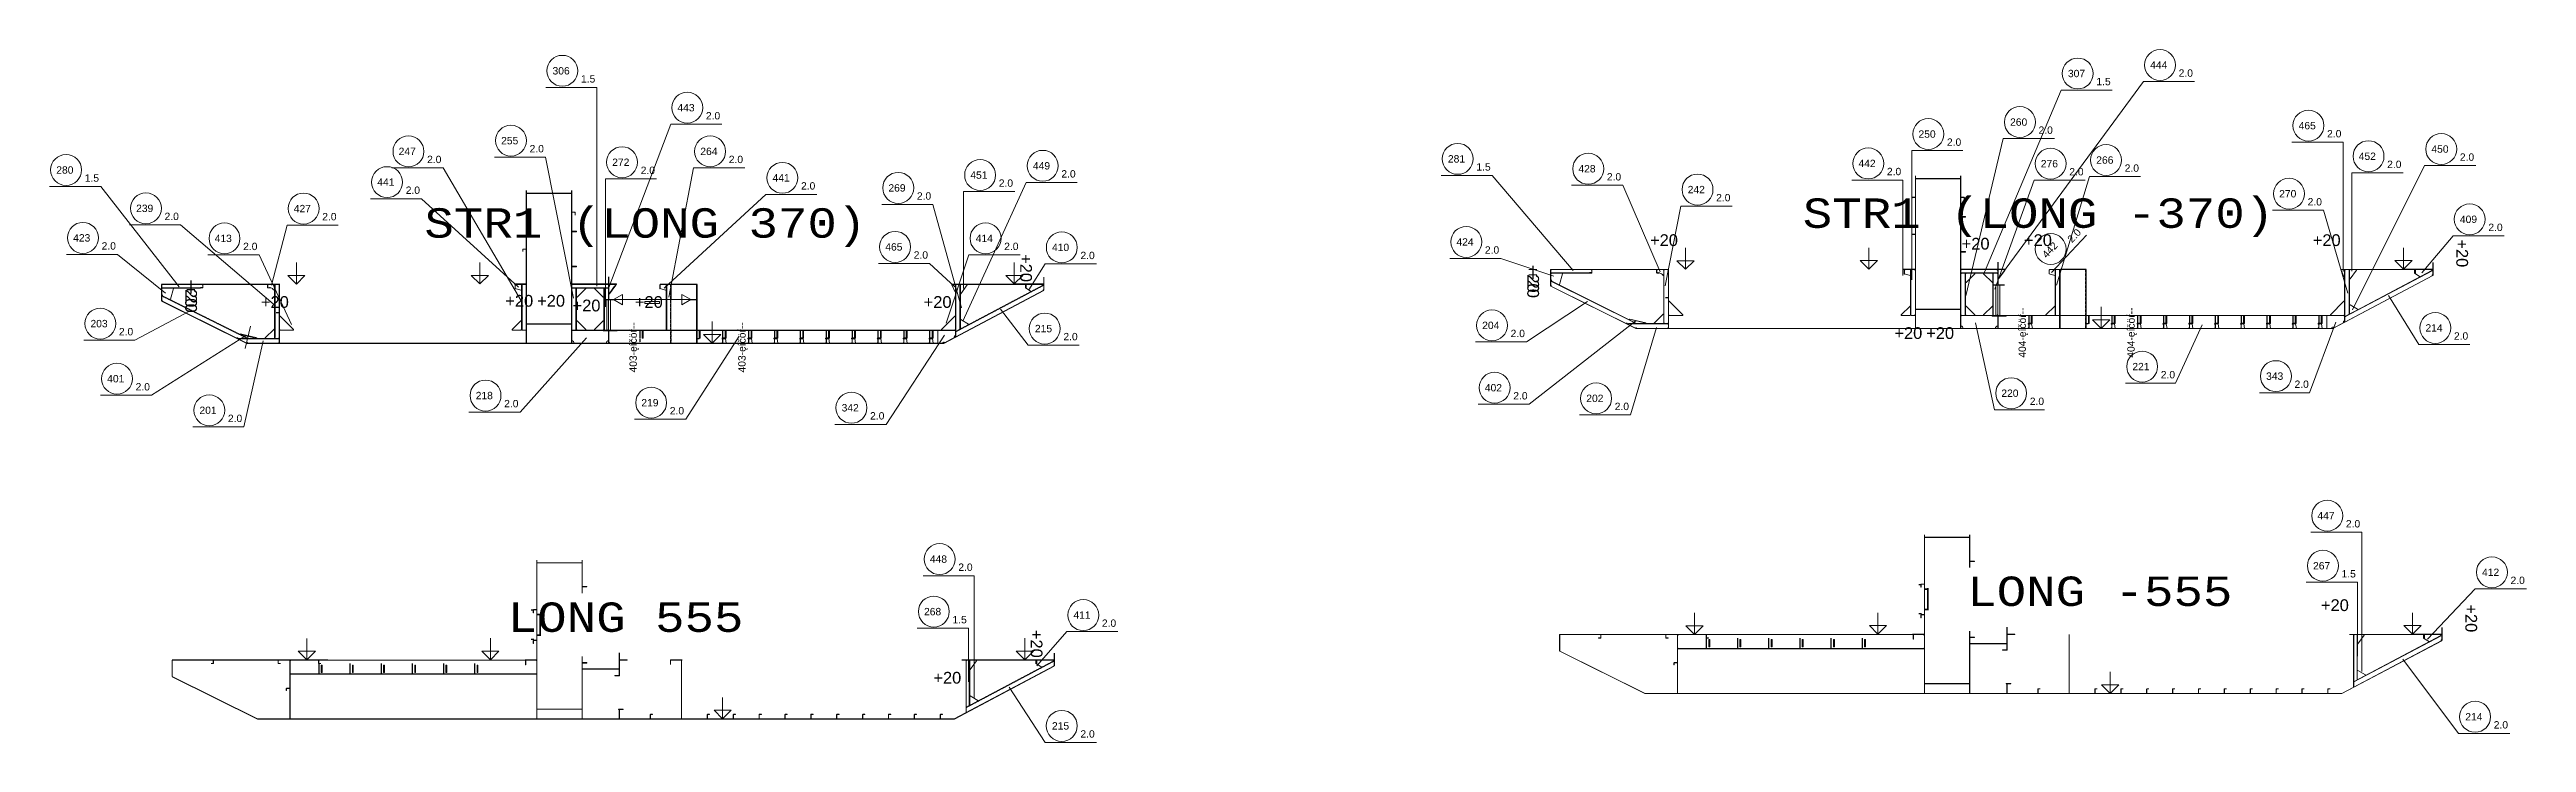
# Model space of a CAD drawing. Header units: inches. Extents: x -13175 to 44880, y -10439 to 22675.
# Drawn here: x 23683 to 44746, y 9381 to 15272 of the extents above; entities that cross this region are included whole.
import ezdxf

# ---------------------------------------------------------------- set-up
doc = ezdxf.new("R2010")
doc.units = ezdxf.units.IN
doc.header["$MEASUREMENT"] = 0
for name, pattern in [('Dashed', [10, 7.5, -2.5]), ('Dashed_dotted', [34, 24, -5, 0, -5]), ('Short_dashed', [5, 3.75, -1.25])]:
    doc.linetypes.add(name, pattern=pattern)
doc.layers.get('0').update_dxf_attribs({"linetype": 'CONTINUOUS'})
doc.styles.add('Style_ARIAL', font='ARIAL')
doc.styles.add('Style_Courier_New', font='Courier New')

msp = doc.modelspace()

# ---------------------------------------------------------------- texts
at = {"color": 1, "lineweight": 0, "style": 'Style_ARIAL'}
for s, height, p in [('444', 62.622309, (41546.75389, 15108.7667)), ('306', 62.622309, (27960.68212, 15059.5365)), ('1.5', 62.622309, (28202.69261, 14991.04285)), ('307', 62.622309, (40847.11705, 15036.6384)), ('1.5', 62.622309, (41089.12755, 14968.14475)), ('2.0', 62.622309, (41788.76439, 15040.27305)), ('443', 62.622309, (29022.98375, 14746.07596)), ('2.0', 62.622309, (29264.99425, 14677.58231)), ('250', 62.622309, (39576.40782, 14521.78016)), ('260', 62.622309, (40355.28661, 14623.67759)), ('2.0', 62.622309, (40597.29711, 14555.18393)), ('465', 62.622309, (42809.00365, 14593.2981)), ('2.0', 62.622309, (43051.01415, 14524.80445)), ('247', 62.622309, (26652.16466, 14374.51148)), ('2.0', 62.622309, (26894.17516, 14306.01783)), ('255', 62.622309, (27523.68871, 14465.96808)), ('2.0', 62.622309, (27765.69921, 14397.47443)), ('272', 62.622309, (28468.32982, 14282.08976)), ('264', 62.622309, (29217.43261, 14374.51148)), ('2.0', 62.622309, (29459.4431, 14306.01783)), ('281', 62.622309, (35574.70494, 14310.90064)), ('442', 62.622309, (39065.90978, 14271.80076)), ('2.0', 62.622309, (39818.41832, 14453.2865)), ('276', 62.622309, (40616.62084, 14270.10779)), ('266', 62.622309, (41088.04723, 14300.85349)), ('452', 62.622309, (43319.95946, 14333.10218)), ('2.0', 62.622309, (43561.96996, 14264.60852)), ('450', 62.622309, (43938.06249, 14394.47074)), ('2.0', 62.622309, (44180.07299, 14325.97709)), ('280', 62.622309, (23740.87011, 14216.39304)), ('1.5', 62.622309, (23982.8806, 14147.89939)), ('441', 62.622309, (26470.30126, 14112.94379)), ('2.0', 62.622309, (28710.34032, 14213.5961)), ('441', 62.622309, (29831.73314, 14149.61753)), ('2.0', 62.622309, (30073.74364, 14081.12388)), ('269', 62.622309, (30817.04198, 14063.94172)), ('451', 62.622309, (31513.44091, 14173.19846)), ('2.0', 62.622309, (31755.4514, 14104.70481)), ('449', 62.622309, (32045.68883, 14251.77665)), ('2.0', 62.622309, (32287.69933, 14183.28299)), ('1.5', 62.622309, (35816.71544, 14242.40699)), ('428', 62.622309, (36684.51329, 14226.76368)), ('2.0', 62.622309, (36926.52379, 14158.27002)), ('242', 62.622309, (37613.84069, 14049.76706)), ('2.0', 62.622309, (39307.92028, 14203.3071)), ('2.0', 62.622309, (40858.63134, 14201.61414)), ('2.0', 62.622309, (41330.05773, 14232.35984)), ('239', 62.622309, (24419.55968, 13890.33179)), ('427', 62.622309, (25760.37694, 13888.1475)), ('2.0', 62.622309, (26712.31176, 14044.45014)), ('2.0', 62.622309, (31059.05248, 13995.44806)), ('2.0', 62.622309, (37855.85118, 13981.27341)), ('270', 62.622309, (42643.62889, 14014.40711)), ('2.0', 62.622309, (42885.63939, 13945.91346)), ('423', 62.622309, (23884.24169, 13639.13398)), ('2.0', 62.622309, (24661.57018, 13821.83852)), ('413', 62.622309, (25087.80004, 13634.92446)), ('2.0', 62.622309, (26002.38744, 13819.65423)), ('414', 62.622309, (31559.60179, 13635.32805)), ('409', 62.622309, (44180.45751, 13797.21923)), ('2.0', 62.622309, (44422.46801, 13728.72596)), ('2.0', 62.622309, (24126.25219, 13570.64071)), ('2.0', 62.622309, (25329.81053, 13566.43119)), ('465', 62.622309, (30790.30248, 13562.33916)), ('2.0', 62.622309, (31032.31298, 13493.84589)), ('2.0', 62.622309, (31801.61229, 13566.83478)), ('410', 62.622309, (32207.95385, 13558.15329)), ('2.0', 62.622309, (32449.96434, 13489.66002)), ('424', 62.622309, (35647.26659, 13604.64454)), ('2.0', 62.622309, (35889.27709, 13536.15126)), ('203', 62.622309, (24031.40355, 12910.41655)), ('2.0', 62.622309, (24273.41405, 12841.92328)), ('215', 62.622309, (32062.86412, 12868.1787)), ('2.0', 62.622309, (32304.87462, 12799.68543)), ('204', 62.622309, (35866.10204, 12895.07995)), ('2.0', 62.622309, (36108.11254, 12826.58667)), ('214', 62.622309, (43887.60167, 12873.54827)), ('2.0', 62.622309, (44129.61217, 12805.055)), ('401', 62.622309, (24173.60631, 12441.67724)), ('2.0', 62.622309, (24415.61681, 12373.18396)), ('402', 62.622309, (35888.65453, 12365.04874)), ('221', 62.622309, (41394.95031, 12544.77935)), ('2.0', 62.5, (41636.9608, 12476.28608)), ('343', 62.622309, (42532.25804, 12463.54308)), ('2.0', 62.5, (42774.26854, 12395.04981)), ('201', 62.622309, (24958.34752, 12173.0741)), ('218', 62.622309, (27307.52355, 12298.62304)), ('2.0', 62.622309, (27549.53405, 12230.12977)), ('219', 62.622309, (28716.03795, 12237.94837)), ('2.0', 62.622309, (28958.04845, 12169.4551)), ('342', 62.622309, (30419.26061, 12194.60921)), ('2.0', 62.622309, (36130.66503, 12296.55547)), ('202', 62.622309, (36751.3651, 12274.83077)), ('2.0', 62.622309, (36993.3756, 12206.3375)), ('220', 62.622309, (40280.95189, 12318.44687)), ('2.0', 62.5, (40522.96239, 12249.9536)), ('2.0', 62.622309, (25200.35802, 12104.58083)), ('2.0', 62.622309, (30661.27111, 12126.11594)), ('447', 62.622309, (42968.83031, 11277.04902)), ('2.0', 62.622309, (43210.84081, 11208.55574)), ('448', 62.622309, (31169.44677, 10907.91945)), ('2.0', 62.622309, (31411.45726, 10839.42618)), ('267', 62.622309, (42931.77282, 10851.64389)), ('1.5', 62.622309, (43173.78331, 10783.15062)), ('412', 62.622309, (44368.94628, 10796.00234)), ('2.0', 62.622309, (44610.95678, 10727.50907)), ('268', 62.622309, (31119.6848, 10461.76886)), ('1.5', 62.622309, (31361.6953, 10393.27578)), ('411', 62.622309, (32390.32689, 10432.02681)), ('2.0', 62.622309, (32632.33739, 10363.53373)), ('215', 62.622309, (32207.65477, 9490.13629)), ('2.0', 62.622309, (32449.66527, 9421.64321)), ('214', 62.622309, (44226.27965, 9567.44399)), ('2.0', 62.622309, (44468.29015, 9498.95091))]:
    msp.add_text(s, height=height, dxfattribs=at).set_placement(p)
at = {"color": 7, "lineweight": 0, "style": 'Style_Courier_New'}
for s, p in [('STR1 (LONG 370)', (26871.31444, 13672.09906)), ('STR1 (LONG -370)', (38592.49059, 13755.70502)), ('LONG -555', (39990.90367, 10540.98048)), ('LONG 555', (27579.96617, 10320.65177))]:
    msp.add_text(s, height=250, dxfattribs=at).set_placement(p)
at = {"color": 3, "lineweight": 0, "style": 'Style_ARIAL'}
for p in [(37293.78453, 13600.99845), (40473.78331, 13600.99845), (42929.28258, 13600.99845), (39943.78453, 13570.99852), (25481.44628, 13075.39496), (27559.34545, 13085.39519), (27829.8441, 13085.39519), (28131.44628, 13045.39504), (28661.44506, 13075.39496), (31116.94432, 13075.39496), (39371.6837, 12810.99868), (39642.18236, 12810.99868), (42999.1129, 10497.68386), (31199.4547, 9880.64799)]:
    msp.add_text('+20', height=100, dxfattribs=at).set_placement(p)
at = {"color": 1, "lineweight": 0, "style": 'Style_ARIAL'}
for s, p in [('2.0', (40881.85216, 13623.62227)), ('442', (40666.78868, 13493.21036))]:
    msp.add_text(s, height=62.622309, rotation=47.034591675, dxfattribs=at).set_placement(p)
at = {"color": 3, "lineweight": 0, "style": 'Style_ARIAL'}
for p in [(31937.39415, 13532.12752), (44149.73241, 13657.73101), (24837.39415, 13316.71271), (36249.73241, 13442.3162), (36249.73241, 13396.53602), (24837.39415, 13270.93253), (44226.57567, 10554.41623), (32026.91747, 10337.38036)]:
    msp.add_text('+20', height=100, rotation=270, dxfattribs=at).set_placement(p)
at = {"color": 2, "lineweight": 0, "style": 'Style_ARIAL'}
for s, p in [('404-ęíčöŕ--', (40489.7318, 12651.64847)), ('404-ęíčöŕ--', (41414.7318, 12651.64847)), ('403-ęíčöŕ--', (28677.39354, 12526.04499)), ('403-ęíčöŕ--', (29602.39354, 12526.04499))]:
    msp.add_text(s, height=62.5, rotation=90, dxfattribs=at).set_placement(p)

# ---------------------------------------------------------------- linework, layer by layer
at = {"color": 3, "lineweight": 0}
for p, q in [((39549.73241, 12900.99845), (39549.73241, 14197.75977)), ((39551.23082, 12900.99845), (39551.23082, 14197.75977)), ((39934.73302, 12900.99845), (39934.73302, 14197.75977)), ((39936.23143, 12900.99845), (39936.23143, 14197.75977)), ((27737.39415, 12775.39496), (27737.39415, 14072.17536)), ((27738.89257, 12775.39496), (27738.89257, 14072.17536)), ((28122.39476, 12775.39496), (28122.39476, 14072.17536)), ((28123.89318, 12775.39496), (28123.89318, 14072.17536)), ((39524.17699, 14015.99936), (39549.73241, 14015.99936)), ((39524.17699, 14013.87839), (39549.73241, 14013.87839)), ((39936.23449, 14015.99936), (39961.78685, 14015.99936)), ((39936.23449, 14013.87839), (39961.78685, 14013.87839)), ((27737.39415, 13890.39588), (27711.84178, 13890.39588)), ((27737.39415, 13888.27491), (27711.84178, 13888.27491)), ((28149.45165, 13890.39588), (28123.89623, 13890.39588)), ((28149.45165, 13888.27491), (28123.89623, 13888.27491)), ((39524.17699, 13700.99845), (39549.73241, 13700.99845)), ((39524.17699, 13699.49851), (39549.73241, 13699.49851)), ((27737.39415, 13575.39496), (27711.84178, 13575.39496)), ((27737.39415, 13573.89502), (27711.84178, 13573.89502)), ((25642.39293, 13276.8949), (24635.89269, 13276.8949)), ((25642.39293, 13275.39496), (24635.89269, 13275.39496)), ((24635.89574, 13135.39519), (24635.89574, 13275.39496)), ((24637.39415, 13135.39519), (24637.39415, 13275.39496)), ((24637.39415, 13275.39496), (24637.39415, 13249.89486)), ((24985.89574, 13275.39496), (24637.39415, 13275.39496)), ((24985.89574, 13249.89486), (24985.89574, 13275.39496)), ((24985.89574, 13249.84031), (24985.89574, 13275.39496)), ((24987.39415, 13249.84031), (24987.39415, 13275.39496)), ((25537.39415, 13249.84031), (25537.39415, 13275.39496)), ((25538.89562, 13249.84031), (25538.89562, 13275.39496)), ((25543.8944, 13275.39496), (25538.89562, 13270.39504)), ((25597.39476, 13275.39496), (25538.89562, 13275.39496)), ((25597.39476, 13270.39504), (25592.39598, 13275.39496)), ((25637.39415, 13275.39496), (25603.39452, 13275.39496)), ((25637.39415, 12775.39496), (25637.39415, 13275.39496)), ((25637.39415, 12815.39512), (25637.39415, 13275.39496)), ((25638.89562, 12775.39496), (25638.89562, 13275.39496)), ((27737.39415, 13278.39484), (27637.39415, 13278.39484)), ((27737.39415, 13275.39496), (27637.39415, 13275.39496)), ((27737.39415, 13275.39496), (27703.39452, 13275.39496)), ((27737.39415, 12885.39519), (27737.39415, 13275.39496)), ((28437.39415, 13278.39484), (28123.89318, 13278.39484)), ((28437.39415, 13275.39496), (28123.89318, 13275.39496)), ((28123.89623, 13275.39496), (28123.89623, 13249.89486)), ((28437.39415, 13275.39496), (28123.89623, 13275.39496)), ((28437.39415, 13145.39504), (28437.39415, 13338.39507)), ((28437.39415, 13275.39496), (28437.39415, 13278.39484)), ((28437.39415, 13249.89486), (28437.39415, 13275.39496)), ((28437.49486, 13275.39496), (28437.49486, 13278.39484)), ((28440.39403, 13145.39504), (28440.39403, 13338.39507)), ((28970.42943, 13276.8949), (28878.33959, 13276.8949)), ((28970.42943, 13275.39496), (28878.33959, 13275.39496)), ((28967.39293, 13275.39496), (28933.3933, 13275.39496)), ((28967.39293, 12885.39481), (28967.39293, 13275.39496)), ((28967.39293, 13145.39504), (28967.39293, 13275.39496)), ((28968.8944, 13145.39504), (28968.8944, 13275.39496)), ((29187.39415, 13275.39496), (28968.8944, 13275.39496)), ((28968.8944, 13275.39496), (28968.8944, 13145.39504)), ((29187.39415, 13277.39501), (28970.42943, 13277.39501)), ((29187.39415, 13275.39496), (28970.42943, 13275.39496)), ((29189.39305, 13277.39501), (29187.39415, 13277.39501)), ((29187.39415, 12775.39496), (29187.39415, 13275.39496)), ((29189.39305, 13275.39496), (29187.39415, 13275.39496)), ((29187.39415, 12885.39481), (29187.39415, 13275.39496)), ((29189.39305, 12775.39496), (29189.39305, 13275.39496)), ((32137.39415, 13275.39496), (31352.39354, 13275.39496)), ((31387.39415, 12828.33609), (31387.39415, 13275.39496)), ((31388.89257, 13275.39496), (31388.89257, 12874.38979)), ((31422.89525, 13275.39496), (31388.89257, 13275.39496)), ((31388.89562, 12828.33609), (31388.89562, 13275.39496)), ((32137.39415, 13225.39496), (32137.39415, 13335.39519)), ((32139.39611, 13225.39496), (32139.39611, 13335.39519)), ((37454.73119, 13402.49839), (36448.23095, 13402.49839)), ((37454.73119, 13400.99845), (36448.23095, 13400.99845)), ((36448.234, 13260.99868), (36448.234, 13400.99845)), ((36449.73241, 13260.99868), (36449.73241, 13400.99845)), ((36449.73241, 13400.99845), (36449.73241, 13375.49834)), ((36798.234, 13400.99845), (36449.73241, 13400.99845)), ((36454.73424, 13370.99852), (36449.73241, 13365.9986)), ((36549.73241, 13370.99852), (36449.73241, 13370.99852)), ((36449.73241, 13370.99852), (36449.73241, 13305.65848)), ((36449.73241, 13315.65833), (36458.68932, 13301.21093)), ((36449.73241, 13298.95949), (36449.73241, 13260.99868)), ((36452.78722, 13372.44391), (36779.73424, 13372.44391)), ((37168.79064, 12946.45781), (36455.192, 13300.79589)), ((36779.73424, 13375.49834), (36798.234, 13375.49834)), ((36798.234, 13375.49834), (36798.234, 13400.99845)), ((36798.234, 13375.44379), (36798.234, 13400.99845)), ((36799.73241, 13375.44379), (36799.73241, 13400.99845)), ((37349.73241, 13375.44379), (37349.73241, 13400.99845)), ((37351.23387, 13375.44379), (37351.23387, 13400.99845)), ((37356.23265, 13400.99845), (37351.23387, 13395.99852)), ((37409.73302, 13400.99845), (37351.23387, 13400.99845)), ((37351.23387, 13377.49839), (37356.23265, 13372.49846)), ((37409.73302, 13395.99852), (37404.73424, 13400.99845)), ((37449.73241, 13400.99845), (37415.73278, 13400.99845)), ((37449.73241, 12900.99845), (37449.73241, 13400.99845)), ((37449.73241, 12940.9986), (37449.73241, 13400.99845)), ((37451.23387, 12900.99845), (37451.23387, 13400.99845)), ((39549.73241, 13403.99833), (39449.73241, 13403.99833)), ((39549.73241, 13400.99845), (39449.73241, 13400.99845)), ((39549.73241, 13400.99845), (39515.73278, 13400.99845)), ((39549.73241, 13010.99868), (39549.73241, 13400.99845)), ((40249.73241, 13403.99833), (39936.23143, 13403.99833)), ((40249.73241, 13400.99845), (39936.23143, 13400.99845)), ((39936.23449, 13400.99845), (39936.23449, 13375.49834)), ((40249.73241, 13400.99845), (39936.23449, 13400.99845)), ((39936.23449, 13370.99852), (39936.23449, 13010.99868)), ((39970.23412, 13370.99852), (39936.23449, 13370.99852)), ((40212.7329, 13270.99852), (40307.73107, 13270.99852)), ((40249.73241, 13370.99852), (40215.73278, 13370.99852)), ((40249.73241, 13270.99852), (40249.73241, 13463.99855)), ((40249.73241, 13400.99845), (40249.73241, 13403.99833)), ((40249.73241, 13375.49834), (40249.73241, 13400.99845)), ((40249.73241, 13010.99868), (40249.73241, 13370.99852)), ((40249.83312, 13400.99845), (40249.83312, 13403.99833)), ((40252.73229, 13270.99852), (40252.73229, 13463.99855)), ((40779.73119, 13400.99845), (40745.73156, 13400.99845)), ((40779.73119, 13010.9983), (40779.73119, 13400.99845)), ((40779.73119, 13400.99845), (40779.73119, 12900.99845)), ((40999.73241, 13400.99845), (40781.23265, 13400.99845)), ((40781.23265, 13400.99845), (40781.23265, 13010.9983)), ((40781.23265, 13400.99845), (40781.23265, 12900.99845)), ((40782.76769, 13402.99849), (40999.73241, 13402.99849)), ((40782.76769, 13400.99845), (40999.73241, 13400.99845)), ((41001.73131, 13402.99849), (40999.73241, 13402.99849)), ((40999.73241, 12900.99845), (40999.73241, 13400.99845)), ((41001.73131, 13400.99845), (40999.73241, 13400.99845)), ((40999.73241, 13010.9983), (40999.73241, 13400.99845)), ((41001.73131, 12900.99845), (41001.73131, 13400.99845)), ((43949.73241, 13350.99845), (43099.73241, 12900.99845)), ((43950.6693, 13349.2311), (43100.6693, 12899.2311)), ((43949.73241, 13400.99845), (43164.7318, 13400.99845)), ((43199.73241, 12953.93958), (43199.73241, 13400.99845)), ((43201.23082, 13400.99845), (43201.23082, 12999.99328)), ((43235.23351, 13400.99845), (43201.23082, 13400.99845)), ((43201.23082, 12954.7338), (43949.73241, 13350.99845)), ((43201.23387, 12953.93958), (43201.23387, 13400.99845)), ((43944.22704, 13391.16301), (43202.9276, 12998.71001)), ((43239.30455, 13022.06664), (43239.30455, 13396.9255)), ((43949.73241, 13350.99845), (43949.73241, 13460.99868)), ((43949.73241, 13350.99845), (43949.73241, 13389.46929)), ((43951.73436, 13350.99845), (43951.73436, 13460.99868)), ((24636.50609, 13133.60381), (25361.50609, 12773.60358)), ((24642.39598, 13245.39504), (24637.39415, 13240.39512)), ((24737.39415, 13245.39504), (24637.39415, 13245.39504)), ((24637.39415, 13245.39504), (24637.39415, 13180.055)), ((24637.39415, 13190.05484), (24646.35106, 13175.60744)), ((24637.39415, 13173.35601), (24637.39415, 13135.39519)), ((24637.39415, 13135.39519), (25362.39415, 12775.39496)), ((24637.39415, 13135.39519), (25281.83995, 12815.39512)), ((24967.39598, 13249.89486), (24985.89574, 13249.89486)), ((25538.89562, 13251.8949), (25543.8944, 13246.89498)), ((28123.89623, 13245.39504), (28123.89623, 12885.39519)), ((28157.89586, 13245.39504), (28123.89623, 13245.39504)), ((28479.3955, 13145.39504), (28400.39464, 13145.39504)), ((28479.3955, 13142.39478), (28400.39464, 13142.39478)), ((28437.39415, 13245.39504), (28403.39452, 13245.39504)), ((28437.39415, 12885.39519), (28437.39415, 13245.39504)), ((28968.8944, 13145.39504), (28453.39452, 13145.39504)), ((28453.39452, 13145.39504), (28453.39452, 12885.39481)), ((28479.3955, 13145.39504), (28555.71691, 13189.42656)), ((29137.39415, 13145.39504), (28479.3955, 13145.39504)), ((28555.71691, 13101.3639), (28479.3955, 13145.39504)), ((28555.71691, 13189.42656), (28555.71691, 13101.3639)), ((28745.8933, 13128.20754), (28745.8933, 13112.58254)), ((28870.8933, 13128.20754), (28745.8933, 13128.20754)), ((28745.8933, 13112.58254), (28870.8933, 13112.58254)), ((28870.8933, 13112.58254), (28870.8933, 13128.20754)), ((29137.39415, 13145.39504), (29061.07274, 13189.42656)), ((29061.07274, 13189.42656), (29061.07274, 13101.3639)), ((29061.07274, 13101.3639), (29137.39415, 13145.39504)), ((32137.39415, 13225.39496), (31287.39415, 12775.39496)), ((32138.33104, 13223.62761), (31288.33104, 12773.62761)), ((31388.89257, 12829.13031), (32137.39415, 13225.39496)), ((32137.39415, 13225.39496), (32137.39415, 13263.8658)), ((36448.84435, 13259.2073), (37173.84435, 12899.20707)), ((36449.73241, 13260.99868), (37174.73241, 12900.99845)), ((36449.73241, 13260.99868), (37094.17821, 12940.9986)), ((40212.7329, 13267.99826), (40307.73107, 13267.99826)), ((27703.39452, 12885.39519), (27737.39415, 12885.39519)), ((28123.89318, 12879.39505), (28123.89318, 12775.39496)), ((28123.89623, 12885.39519), (28157.89586, 12885.39519)), ((28510.89269, 12885.39481), (28390.89452, 12885.39481)), ((28510.89269, 12882.39493), (28390.89452, 12882.39493)), ((28437.39415, 12879.39505), (28390.89452, 12879.39505)), ((28403.39452, 12885.39519), (28437.39415, 12885.39519)), ((28437.39415, 12775.39496), (28437.39415, 12882.39493)), ((28437.39415, 12775.39496), (28437.39415, 12879.39505)), ((28440.39403, 12775.39496), (28440.39403, 12882.39493)), ((28440.39403, 12879.39505), (28440.39403, 12775.39496)), ((28510.89269, 12879.39505), (28440.39403, 12879.39505)), ((28453.39452, 12885.39481), (29187.39415, 12885.39481)), ((28933.3933, 12885.39481), (28967.39293, 12885.39481)), ((31237.39415, 12775.39496), (31237.39415, 12879.39505)), ((31237.39415, 12879.39505), (31237.39415, 12775.39496)), ((31387.39415, 12828.33609), (31387.39415, 12879.39505)), ((31388.89257, 12874.38979), (31422.89525, 12892.38982)), ((31388.89257, 12867.60115), (31388.89257, 12829.13031)), ((37094.17821, 12940.9986), (37170.6278, 12940.9986)), ((37106.26012, 12934.99846), (37174.73241, 12900.99845)), ((43099.73241, 12900.99845), (37174.73241, 12900.99845)), ((37174.73241, 12900.99845), (37449.73241, 12900.99845)), ((43099.73241, 12898.9984), (37174.73241, 12898.9984)), ((37415.73278, 12940.9986), (37449.73241, 12940.9986)), ((37449.73241, 12900.99845), (37449.73241, 12934.99846)), ((39515.73278, 13010.99868), (39549.73241, 13010.99868)), ((39936.23143, 13004.99854), (39936.23143, 12900.99845)), ((39936.23143, 12900.99845), (40249.73241, 12900.99845)), ((39936.23449, 13010.99868), (39970.23412, 13010.99868)), ((40203.23278, 13010.9983), (40323.23095, 13010.9983)), ((40203.23278, 13007.99842), (40323.23095, 13007.99842)), ((40249.73241, 13004.99854), (40203.23278, 13004.99854)), ((40215.73278, 13010.99868), (40249.73241, 13010.99868)), ((40249.73241, 12900.99845), (40249.73241, 13007.99842)), ((40249.73241, 12900.99845), (40249.73241, 13004.99854)), ((40251.23082, 13004.99854), (40251.23082, 12900.99845)), ((40323.23095, 13004.99854), (40251.23082, 13004.99854)), ((40251.23082, 12900.99845), (43049.73241, 12900.99845)), ((40252.73229, 12900.99845), (40252.73229, 13007.99842)), ((43049.73241, 13009.07149), (40323.23095, 13009.07149)), ((40514.7318, 12935.07132), (40514.7318, 12900.99845)), ((40516.73375, 12935.07132), (40516.73375, 12900.99845)), ((40745.73156, 13010.9983), (40779.73119, 13010.9983)), ((40781.23265, 13010.9983), (40999.73241, 13010.9983)), ((40999.73241, 12900.99845), (40999.73241, 12935.07171)), ((41001.73436, 12900.99845), (41001.73436, 12935.07171)), ((41219.73363, 12900.99845), (41219.73363, 12935.07171)), ((41221.73253, 12900.99845), (41221.73253, 12935.07171)), ((41439.7318, 12900.99845), (41439.7318, 12935.07132)), ((41441.73375, 12900.99845), (41441.73375, 12935.07132)), ((41659.73302, 12900.99845), (41659.73302, 12935.07171)), ((41661.73192, 12900.99845), (41661.73192, 12935.07171)), ((41879.73424, 12900.99845), (41879.73424, 12935.07171)), ((41881.73314, 12900.99845), (41881.73314, 12935.07171)), ((42099.73241, 12900.99845), (42099.73241, 12935.07171)), ((42101.73436, 12900.99845), (42101.73436, 12935.07171)), ((42319.73363, 12900.99845), (42319.73363, 12935.07171)), ((42321.73253, 12900.99845), (42321.73253, 12935.07171)), ((42539.7318, 12900.99845), (42539.7318, 12935.07171)), ((42541.73375, 12900.99845), (42541.73375, 12935.07171)), ((42759.73302, 12900.99845), (42759.73302, 12935.07171)), ((42761.73192, 12900.99845), (42761.73192, 12935.07171)), ((42979.73424, 12900.99845), (42979.73424, 12935.07171)), ((42981.73314, 12900.99845), (42981.73314, 12935.07171)), ((43049.73241, 12900.99845), (43049.73241, 13004.99854)), ((43049.73241, 13004.99854), (43049.73241, 12900.99845)), ((43049.73241, 12900.99845), (43099.73241, 12900.99845)), ((43099.73241, 12900.99845), (43199.73241, 12953.93958)), ((43199.73241, 12953.93958), (43199.73241, 13004.99854)), ((43201.23082, 12999.99328), (43235.23351, 13017.99331)), ((43201.23082, 12993.20464), (43201.23082, 12954.7338)), ((25281.83995, 12815.39512), (25358.28954, 12815.39512)), ((25293.92186, 12809.39498), (25362.39415, 12775.39496)), ((31287.39415, 12775.39496), (25362.39415, 12775.39496)), ((25362.39415, 12775.39496), (25637.39415, 12775.39496)), ((31287.39415, 12773.39492), (25362.39415, 12773.39492)), ((25603.39452, 12815.39512), (25637.39415, 12815.39512)), ((25637.39415, 12775.39496), (25637.39415, 12809.39498)), ((28123.89318, 12775.39496), (28437.39415, 12775.39496)), ((28440.39403, 12775.39496), (31237.39415, 12775.39496)), ((29187.39415, 12775.39496), (29187.39415, 12809.46822)), ((29189.39611, 12775.39496), (29189.39611, 12809.46822)), ((29407.39537, 12775.39496), (29407.39537, 12809.46822)), ((29409.39428, 12775.39496), (29409.39428, 12809.46822)), ((29627.39354, 12775.39496), (29627.39354, 12809.46784)), ((29629.3955, 12775.39496), (29629.3955, 12809.46784)), ((29847.39476, 12775.39496), (29847.39476, 12809.46822)), ((29849.39672, 12775.39496), (29849.39672, 12809.46822)), ((30067.39598, 12775.39496), (30067.39598, 12809.46822)), ((30069.39489, 12775.39496), (30069.39489, 12809.46822)), ((30287.39415, 12775.39496), (30287.39415, 12809.46822)), ((30289.39611, 12775.39496), (30289.39611, 12809.46822)), ((30507.39537, 12775.39496), (30507.39537, 12809.46822)), ((30509.39428, 12775.39496), (30509.39428, 12809.46822)), ((30727.39659, 12775.39496), (30727.39659, 12809.46822)), ((30729.3955, 12775.39496), (30729.3955, 12809.46822)), ((30947.39476, 12775.39496), (30947.39476, 12809.46822)), ((30949.39672, 12775.39496), (30949.39672, 12809.46822)), ((31167.39598, 12775.39496), (31167.39598, 12809.46822)), ((31169.39489, 12775.39496), (31169.39489, 12809.46822)), ((31237.39415, 12775.39496), (31287.39415, 12775.39496)), ((31287.39415, 12775.39496), (31387.39415, 12828.33609)), ((39626.57567, 9797.68386), (39626.57567, 11146.36359)), ((39628.07408, 9797.68386), (39628.07408, 11146.36359)), ((40011.57628, 10868.05396), (40011.57628, 11146.36359)), ((40013.0747, 10868.05396), (40013.0747, 11146.36359)), ((27826.91747, 9580.64799), (27826.91747, 10929.3489)), ((27828.41588, 9580.64799), (27828.41588, 10929.3489)), ((28211.91808, 10651.01809), (28211.91808, 10929.3489)), ((28213.41649, 10651.01809), (28213.41649, 10929.3489)), ((39601.0233, 10727.68493), (39626.57567, 10727.68493)), ((39601.0233, 10725.56357), (39626.57567, 10725.56357)), ((39653.07714, 10690.95778), (39653.07714, 10504.41012)), ((39658.07592, 10690.95778), (39658.07592, 10504.41012)), ((27826.91747, 10510.64906), (27801.36205, 10510.64906)), ((27826.91747, 10508.52771), (27801.36205, 10508.52771)), ((27853.41588, 10287.37426), (27853.41588, 10473.92173)), ((27858.41771, 10287.37426), (27858.41771, 10473.92173)), ((39601.02025, 10467.68184), (39626.57567, 10467.68184)), ((39601.02025, 10465.56048), (39626.57567, 10465.56048)), ((40011.57628, 9797.68386), (40011.57628, 10327.31376)), ((40013.0747, 9797.68386), (40013.0747, 10327.31376)), ((40326.57567, 10167.68393), (40326.57567, 10360.68377)), ((40329.57555, 10167.68393), (40329.57555, 10360.68377)), ((44026.57567, 10247.68386), (44026.57567, 10357.6839)), ((44028.57762, 10247.68386), (44028.57762, 10357.6839)), ((27826.91747, 10250.64597), (27801.36205, 10250.64597)), ((27826.91747, 10248.52462), (27801.36205, 10248.52462)), ((28211.91808, 9580.64799), (28211.91808, 10110.27789)), ((28213.41649, 9580.64799), (28213.41649, 10110.27789)), ((28526.91747, 9950.64807), (28526.91747, 10143.64791)), ((28529.91735, 9950.64807), (28529.91735, 10143.64791)), ((32226.91747, 10030.64799), (32226.91747, 10140.64803)), ((32228.91637, 10030.64799), (32228.91637, 10140.64803)), ((37848.79857, 10297.68386), (36525.07421, 10297.68386)), ((36525.07726, 10157.6839), (36525.07726, 10297.68386)), ((36525.68761, 10155.89251), (37250.68761, 9795.89267)), ((36526.57567, 10157.6839), (36526.57567, 10297.68386)), ((36526.57567, 10157.6839), (37251.57567, 9797.68386)), ((36875.07726, 10272.1292), (36875.07726, 10297.68386)), ((36876.57567, 10272.1292), (36876.57567, 10297.68386)), ((37426.57567, 10272.1292), (37426.57567, 10297.68386)), ((37428.07714, 10272.1292), (37428.07714, 10297.68386)), ((37526.57567, 9797.68386), (37526.57567, 10297.68386)), ((37528.07714, 9797.68386), (37528.07714, 10297.68386)), ((37528.07714, 10297.68386), (37528.07714, 10183.68392)), ((39626.57567, 10297.68386), (37528.07714, 10297.68386)), ((37532.01085, 10179.61097), (39622.64196, 10179.61097)), ((37771.57689, 10297.68386), (37771.57689, 10272.1292)), ((37773.07836, 10297.68386), (37773.07836, 10272.1292)), ((39626.57567, 10300.68393), (39526.57567, 10300.68393)), ((39626.57567, 10297.68386), (39526.57567, 10297.68386)), ((39626.57567, 10183.68392), (39626.57567, 10297.68386)), ((40856.57445, 10297.68386), (40856.57445, 9797.68386)), ((40858.07592, 10297.68386), (40858.07592, 9797.68386)), ((44026.57567, 10247.68386), (43176.57567, 9797.68386)), ((44027.51256, 10245.91632), (43177.51256, 9795.91632)), ((44026.57567, 10297.68386), (43241.57506, 10297.68386)), ((43276.57567, 9850.62518), (43276.57567, 10297.68386)), ((43278.07408, 10297.68386), (43278.07408, 9896.67888)), ((43303.57457, 10297.68386), (43278.07408, 10297.68386)), ((43278.07408, 9851.41921), (44026.57567, 10247.68386)), ((43278.07714, 9850.62518), (43278.07714, 10297.68386)), ((44021.0703, 10287.84861), (43279.77086, 9895.39523)), ((43306.62938, 9913.23371), (43306.62938, 10294.62905)), ((44026.57567, 10247.68386), (44026.57567, 10286.1547)), ((24725.416, 9940.64803), (24725.416, 10080.64799)), ((26049.14037, 10080.64799), (24725.416, 10080.64799)), ((24726.02636, 9938.85665), (25451.02636, 9578.8568)), ((24726.91747, 9940.64803), (24726.91747, 10080.64799)), ((24726.91747, 9940.64803), (25451.91747, 9580.64799)), ((25075.416, 10055.09333), (25075.416, 10080.64799)), ((25076.91747, 10055.09333), (25076.91747, 10080.64799)), ((25626.91747, 10055.09333), (25626.91747, 10080.64799)), ((25628.41588, 10055.09333), (25628.41588, 10080.64799)), ((25726.91747, 9580.64799), (25726.91747, 10080.64799)), ((25728.41588, 9580.64799), (25728.41588, 10080.64799)), ((25728.41588, 10080.64799), (25728.41588, 9966.64805)), ((27826.91747, 10080.64799), (25728.41588, 10080.64799)), ((25971.91564, 10055.09333), (25971.91564, 10080.64799)), ((25973.4171, 10055.09333), (25973.4171, 10080.64799)), ((27826.91747, 10083.64806), (27726.91747, 10083.64806)), ((27826.91747, 10080.64799), (27726.91747, 10080.64799)), ((27826.91747, 9966.64805), (27826.91747, 10080.64799)), ((29063.41649, 10082.14793), (28967.8629, 10082.14793)), ((29063.41649, 10080.64799), (28967.8629, 10080.64799)), ((29056.91625, 9580.64799), (29056.91625, 10080.64799)), ((29058.41771, 9580.64799), (29058.41771, 10080.64799)), ((32226.91747, 10030.64799), (31376.91747, 9580.64799)), ((32227.85131, 10028.88045), (31377.85131, 9578.88045)), ((32226.91747, 10080.64799), (31441.91686, 10080.64799)), ((31476.91747, 9633.58912), (31476.91747, 10080.64799)), ((31478.41588, 9633.58912), (31478.41588, 10080.64799)), ((31478.41588, 10080.64799), (31478.41588, 9679.64301)), ((31503.91637, 10080.64799), (31478.41588, 10080.64799)), ((31478.41588, 9634.38334), (32226.91747, 10030.64799)), ((32226.91747, 10030.64799), (32226.91747, 10069.11883)), ((37501.0233, 10059.18383), (37526.57567, 10059.18383)), ((37501.0233, 10057.6839), (37526.57567, 10057.6839)), ((43278.07408, 9896.67888), (43303.57457, 9910.1789)), ((25726.91747, 9842.14797), (25701.36205, 9842.14797)), ((25726.91747, 9840.64803), (25701.36205, 9840.64803)), ((31478.41588, 9679.64301), (31503.91637, 9693.14303)), ((43176.57567, 9797.68386), (37251.57567, 9797.68386)), ((43176.57567, 9795.68381), (37251.57567, 9795.68381)), ((40326.57567, 9797.68386), (40326.57567, 9877.68378)), ((40329.57555, 9797.68386), (40329.57555, 9877.68378)), ((40591.57506, 9831.75692), (40591.57506, 9797.68386)), ((40593.57701, 9831.75692), (40593.57701, 9797.68386)), ((41076.57567, 9797.68386), (41076.57567, 9831.75692)), ((41078.57762, 9797.68386), (41078.57762, 9831.75692)), ((41296.57689, 9797.68386), (41296.57689, 9831.75692)), ((41298.57579, 9797.68386), (41298.57579, 9831.75692)), ((41516.57506, 9797.68386), (41516.57506, 9831.75692)), ((41518.57701, 9797.68386), (41518.57701, 9831.75692)), ((41736.57628, 9797.68386), (41736.57628, 9831.75692)), ((41738.57824, 9797.68386), (41738.57824, 9831.75692)), ((41956.5775, 9797.68386), (41956.5775, 9831.75692)), ((41958.5764, 9797.68386), (41958.5764, 9831.75692)), ((42176.57567, 9797.68386), (42176.57567, 9831.75692)), ((42178.57762, 9797.68386), (42178.57762, 9831.75692)), ((42396.57689, 9797.68386), (42396.57689, 9831.75692)), ((42398.57579, 9797.68386), (42398.57579, 9831.75692)), ((42616.57811, 9797.68386), (42616.57811, 9831.75692)), ((42618.57701, 9797.68386), (42618.57701, 9831.75692)), ((42836.57628, 9797.68386), (42836.57628, 9831.75692)), ((42838.57824, 9797.68386), (42838.57824, 9831.75692)), ((43056.5775, 9797.68386), (43056.5775, 9831.75692)), ((43058.5764, 9797.68386), (43058.5764, 9831.75692)), ((43278.07408, 9889.88986), (43278.07408, 9851.41921)), ((31376.91747, 9580.64799), (25451.91747, 9580.64799)), ((31376.91747, 9578.64795), (25451.91747, 9578.64795)), ((28526.91747, 9580.64799), (28526.91747, 9660.64792)), ((28529.91735, 9580.64799), (28529.91735, 9660.64792)), ((28791.91686, 9580.64799), (28791.91686, 9614.72106)), ((28793.91881, 9580.64799), (28793.91881, 9614.72106)), ((29276.91747, 9580.64799), (29276.91747, 9614.72106)), ((29278.91637, 9580.64799), (29278.91637, 9614.72106)), ((29496.91564, 9580.64799), (29496.91564, 9614.72106)), ((29498.91759, 9580.64799), (29498.91759, 9614.72106)), ((29716.91686, 9580.64799), (29716.91686, 9614.72106)), ((29718.91881, 9580.64799), (29718.91881, 9614.72106)), ((29936.91808, 9580.64799), (29936.91808, 9614.72106)), ((29938.91698, 9580.64799), (29938.91698, 9614.72106)), ((30156.91625, 9580.64799), (30156.91625, 9614.72106)), ((30158.9182, 9580.64799), (30158.9182, 9614.72106)), ((30376.91747, 9580.64799), (30376.91747, 9614.72106)), ((30378.91637, 9580.64799), (30378.91637, 9614.72106)), ((30596.91564, 9580.64799), (30596.91564, 9614.72106)), ((30598.91759, 9580.64799), (30598.91759, 9614.72106)), ((30816.91686, 9580.64799), (30816.91686, 9614.72106)), ((30818.91576, 9580.64799), (30818.91576, 9614.72106)), ((31036.91808, 9580.64799), (31036.91808, 9614.72106)), ((31038.91698, 9580.64799), (31038.91698, 9614.72106)), ((31256.91625, 9580.64799), (31256.91625, 9614.72106)), ((31258.9182, 9580.64799), (31258.9182, 9614.72106)), ((31478.41588, 9672.85399), (31478.41588, 9634.38334))]:
    msp.add_line(p, q, dxfattribs=at)
at = {"color": 1, "lineweight": 0}
for p, q in [((40707.85924, 13376.51305), (41004.25206, 13694.73967)), ((39511.65868, 13396.9255), (39511.65868, 13015.07163)), ((39939.28929, 13372.44391), (40246.6776, 13372.44391)), ((39974.30516, 13015.07163), (39974.30516, 13366.92557)), ((40211.65868, 13366.92557), (40211.65868, 13015.07163)), ((40741.66051, 13396.9255), (40741.66051, 13015.07163)), ((28422.89525, 13142.39478), (28454.89293, 13142.39478)), ((28422.89525, 13142.39478), (28422.89525, 12885.39481)), ((28454.89293, 12885.39481), (28454.89293, 13142.39478)), ((40235.23351, 13267.99826), (40267.23119, 13267.99826)), ((40235.23351, 13267.99826), (40235.23351, 13010.9983)), ((40267.23119, 13010.9983), (40267.23119, 13267.99826)), ((28422.89525, 12885.39481), (28454.89293, 12885.39481)), ((37445.66136, 12939.07142), (37110.33422, 12939.07142)), ((40203.23278, 13009.07149), (39940.30553, 13009.07149)), ((40235.23351, 13010.9983), (40267.23119, 13010.9983)), ((43195.65831, 13009.07149), (43049.73241, 13009.07149))]:
    msp.add_line(p, q, dxfattribs=at)
at = {"color": 6, "lineweight": 0}
for p, q in [((37594.73363, 13585.97312), (37594.73363, 13402.99849)), ((39154.73119, 13586.97295), (39154.73119, 13403.99833)), ((43699.73241, 13586.97295), (43699.73241, 13403.99833)), ((25782.39537, 13277.39501), (25709.49803, 13350.78063)), ((25855.78099, 13350.78063), (25709.49803, 13350.78063)), ((25782.39537, 13460.36963), (25782.39537, 13277.39501)), ((25855.78099, 13350.78063), (25782.39537, 13277.39501)), ((27342.39293, 13278.39484), (27269.49559, 13351.78046)), ((27415.77855, 13351.78046), (27269.49559, 13351.78046)), ((27342.39293, 13461.36947), (27342.39293, 13278.39484)), ((27415.77855, 13351.78046), (27342.39293, 13278.39484)), ((31887.39415, 13278.39484), (31814.49681, 13351.78046)), ((31960.77977, 13351.78046), (31814.49681, 13351.78046)), ((31887.39415, 13461.36947), (31887.39415, 13278.39484)), ((31960.77977, 13351.78046), (31887.39415, 13278.39484)), ((37594.73363, 13402.99849), (37521.83629, 13476.38411)), ((37668.11925, 13476.38411), (37521.83629, 13476.38411)), ((37668.11925, 13476.38411), (37594.73363, 13402.99849)), ((39154.73119, 13403.99833), (39081.83385, 13477.38395)), ((39228.11681, 13477.38395), (39081.83385, 13477.38395)), ((39228.11681, 13477.38395), (39154.73119, 13403.99833)), ((43699.73241, 13403.99833), (43626.83507, 13477.38395)), ((43773.11803, 13477.38395), (43626.83507, 13477.38395)), ((43773.11803, 13477.38395), (43699.73241, 13403.99833)), ((41129.73119, 13083.97307), (41129.73119, 12900.99845)), ((29317.39293, 12775.39496), (29244.49559, 12848.78058)), ((29390.77855, 12848.78058), (29244.49559, 12848.78058)), ((29317.39293, 12958.36959), (29317.39293, 12775.39496)), ((29390.77855, 12848.78058), (29317.39293, 12775.39496)), ((41129.73119, 12900.99845), (41056.83385, 12974.38407)), ((41203.11681, 12974.38407), (41056.83385, 12974.38407)), ((41203.11681, 12974.38407), (41129.73119, 12900.99845)), ((37671.57689, 10299.6839), (37598.67955, 10373.06952)), ((37744.96251, 10373.06933), (37598.67955, 10373.06952)), ((37671.57689, 10482.65853), (37671.57689, 10299.6839)), ((37744.96251, 10373.06933), (37671.57689, 10299.6839)), ((39231.57445, 10300.68393), (39158.67711, 10374.06955)), ((39304.96007, 10374.06936), (39158.67711, 10374.06955)), ((39231.57445, 10483.65855), (39231.57445, 10300.68393)), ((39304.96007, 10374.06936), (39231.57445, 10300.68393)), ((43776.57567, 10300.68393), (43703.67833, 10374.06955)), ((43849.96129, 10374.06936), (43703.67833, 10374.06955)), ((43776.57567, 10483.65855), (43776.57567, 10300.68393)), ((43849.96129, 10374.06936), (43776.57567, 10300.68393)), ((25871.91869, 10082.64804), (25799.02135, 10156.03366)), ((25945.30431, 10156.03347), (25799.02135, 10156.03366)), ((25871.91869, 10265.62266), (25871.91869, 10082.64804)), ((25945.30431, 10156.03347), (25871.91869, 10082.64804)), ((27431.91625, 10083.64806), (27359.01891, 10157.03368)), ((27505.30187, 10157.03349), (27359.01891, 10157.03368)), ((27431.91625, 10266.62269), (27431.91625, 10083.64806)), ((27505.30187, 10157.03349), (27431.91625, 10083.64806)), ((31976.91747, 10083.64806), (31904.02013, 10157.03368)), ((32050.30309, 10157.03349), (31904.02013, 10157.03368)), ((31976.91747, 10266.62269), (31976.91747, 10083.64806)), ((32050.30309, 10157.03349), (31976.91747, 10083.64806)), ((41206.57445, 9980.65848), (41206.57445, 9797.68386)), ((29406.91625, 9763.62262), (29406.91625, 9580.64799)), ((41206.57445, 9797.68386), (41133.67711, 9871.06948)), ((41279.96007, 9871.06929), (41133.67711, 9871.06948)), ((41279.96007, 9871.06929), (41206.57445, 9797.68386)), ((29406.91625, 9580.64799), (29334.01891, 9654.03361)), ((29480.30187, 9654.03342), (29334.01891, 9654.03361)), ((29480.30187, 9654.03342), (29406.91625, 9580.64799))]:
    msp.add_line(p, q, dxfattribs=at)
at = {"color": 2, "linetype": 'Short_dashed', "lineweight": 25}
for p, q in [((25599.32347, 13271.32201), (25599.32347, 12819.46807)), ((28443.05822, 13195.39504), (28497.89525, 13271.55547)), ((25306.44323, 12852.44536), (25446.79662, 12819.69886))]:
    msp.add_line(p, q, dxfattribs=at)
at = {"color": 3, "linetype": 'Short_dashed', "lineweight": 25}
for p, q in [((27699.32347, 13271.32201), (27699.32347, 12889.46814)), ((28929.32225, 13271.32201), (28929.32225, 12889.46814)), ((31426.9663, 12896.46315), (31426.9663, 13271.32201)), ((24640.44896, 13246.84043), (24967.39598, 13246.84043)), ((25356.45238, 12820.85433), (24642.85375, 13175.1924)), ((28399.32347, 13241.32209), (28399.32347, 12889.46814)), ((32131.88878, 13265.55953), (31390.58934, 12873.10653)), ((25732.35265, 9962.5751), (27822.98375, 9962.5751)), ((32221.4121, 10070.81275), (31480.11266, 9678.35936)), ((31506.97118, 9696.19784), (31506.97118, 10077.59318))]:
    msp.add_line(p, q, dxfattribs=at)
at = {"color": 3, "linetype": 'Dashed_dotted', "lineweight": 25}
for p, q in [((28967.39293, 12775.39496), (28967.39293, 13275.39496)), ((41001.73131, 13400.99845), (40786.23143, 13400.99845)), ((40999.73241, 12900.99845), (40999.73241, 13400.99845)), ((25611.89672, 13036.89513), (25637.39415, 13036.89513)), ((28967.39293, 12883.39515), (28967.39293, 12775.39496)), ((28702.39354, 12809.39498), (28702.39354, 12775.39496)), ((39601.07824, 10721.76986), (39579.68541, 10721.76986)), ((39601.07518, 10473.61846), (39579.68541, 10473.61846))]:
    msp.add_line(p, q, dxfattribs=at)
at = {"color": 3, "lineweight": 25}
for p, q in [((29189.39305, 13275.39496), (28973.89318, 13275.39496)), ((29187.39415, 12775.39496), (29187.39415, 13275.39496)), ((40779.73119, 12900.99845), (40779.73119, 13400.99845)), ((37424.23192, 13162.49862), (37449.73241, 13162.49862)), ((40779.73119, 13008.99863), (40779.73119, 12900.99845)), ((27801.41698, 10504.73399), (27780.02721, 10504.73399)), ((27801.41698, 10256.58259), (27780.02721, 10256.58259))]:
    msp.add_line(p, q, dxfattribs=at)
at = {"color": 2, "lineweight": 0}
for p, q in [((37411.65868, 13396.9255), (37411.65868, 12945.07155)), ((40255.39647, 13320.99852), (40310.23351, 13397.15896)), ((28731.3059, 12880.70655), (28723.47814, 12880.70655)), ((28723.47814, 12880.70655), (28723.47814, 12818.0841)), ((28731.3059, 12818.0841), (28731.3059, 12880.70655)), ((29216.30651, 12880.70655), (29208.47875, 12880.70655)), ((29208.47875, 12880.70655), (29208.47875, 12818.0841)), ((29216.30651, 12818.0841), (29216.30651, 12880.70655)), ((29436.30773, 12880.70655), (29428.47997, 12880.70655)), ((29428.47997, 12880.70655), (29428.47997, 12818.0841)), ((29436.30773, 12818.0841), (29436.30773, 12880.70655)), ((29656.3059, 12880.70655), (29648.47814, 12880.70655)), ((29648.47814, 12880.70655), (29648.47814, 12818.0841)), ((29656.3059, 12818.0841), (29656.3059, 12880.70655)), ((29876.30712, 12880.70655), (29868.47936, 12880.70655)), ((29868.47936, 12880.70655), (29868.47936, 12818.0841)), ((29876.30712, 12818.0841), (29876.30712, 12880.70655)), ((30096.30834, 12880.70655), (30088.48058, 12880.70655)), ((30088.48058, 12880.70655), (30088.48058, 12818.0841)), ((30096.30834, 12818.0841), (30096.30834, 12880.70655)), ((30316.30651, 12880.70655), (30308.47875, 12880.70655)), ((30308.47875, 12880.70655), (30308.47875, 12818.0841)), ((30316.30651, 12818.0841), (30316.30651, 12880.70655)), ((30536.30773, 12880.70655), (30528.47997, 12880.70655)), ((30528.47997, 12880.70655), (30528.47997, 12818.0841)), ((30536.30773, 12818.0841), (30536.30773, 12880.70655)), ((30756.30895, 12880.70655), (30748.48119, 12880.70655)), ((30748.48119, 12880.70655), (30748.48119, 12818.0841)), ((30756.30895, 12818.0841), (30756.30895, 12880.70655)), ((30976.30712, 12880.70655), (30968.47936, 12880.70655)), ((30968.47936, 12880.70655), (30968.47936, 12818.0841)), ((30976.30712, 12818.0841), (30976.30712, 12880.70655)), ((31196.30834, 12880.70655), (31188.48058, 12880.70655)), ((31188.48058, 12880.70655), (31188.48058, 12818.0841)), ((31196.30834, 12818.0841), (31196.30834, 12880.70655)), ((37118.78148, 12978.04923), (37259.13182, 12945.30234)), ((40543.64415, 13006.31003), (40535.81639, 13006.31003)), ((40535.81639, 13006.31003), (40535.81639, 12943.68758)), ((40535.81639, 12943.68758), (40543.64415, 12943.68758)), ((40543.64415, 12943.68758), (40543.64415, 13006.31003)), ((41028.64476, 13006.31003), (41020.817, 13006.31003)), ((41020.817, 13006.31003), (41020.817, 12943.68758)), ((41020.817, 12943.68758), (41028.64476, 12943.68758)), ((41028.64476, 12943.68758), (41028.64476, 13006.31003)), ((41248.64598, 13006.31003), (41240.81823, 13006.31003)), ((41240.81823, 13006.31003), (41240.81823, 12943.68758)), ((41240.81823, 12943.68758), (41248.64598, 12943.68758)), ((41248.64598, 12943.68758), (41248.64598, 13006.31003)), ((41468.64415, 13006.31003), (41460.81639, 13006.31003)), ((41460.81639, 13006.31003), (41460.81639, 12943.68758)), ((41460.81639, 12943.68758), (41468.64415, 12943.68758)), ((41468.64415, 12943.68758), (41468.64415, 13006.31003)), ((41688.64537, 13006.31003), (41680.81761, 13006.31003)), ((41680.81761, 13006.31003), (41680.81761, 12943.68758)), ((41680.81761, 12943.68758), (41688.64537, 12943.68758)), ((41688.64537, 12943.68758), (41688.64537, 13006.31003)), ((41908.64659, 13006.31003), (41900.81884, 13006.31003)), ((41900.81884, 13006.31003), (41900.81884, 12943.68758)), ((41900.81884, 12943.68758), (41908.64659, 12943.68758)), ((41908.64659, 12943.68758), (41908.64659, 13006.31003)), ((42128.64476, 13006.31003), (42120.817, 13006.31003)), ((42120.817, 13006.31003), (42120.817, 12943.68758)), ((42120.817, 12943.68758), (42128.64476, 12943.68758)), ((42128.64476, 12943.68758), (42128.64476, 13006.31003)), ((42348.64598, 13006.31003), (42340.81823, 13006.31003)), ((42340.81823, 13006.31003), (42340.81823, 12943.68758)), ((42340.81823, 12943.68758), (42348.64598, 12943.68758)), ((42348.64598, 12943.68758), (42348.64598, 13006.31003)), ((42568.64415, 13006.31003), (42560.81639, 13006.31003)), ((42560.81639, 13006.31003), (42560.81639, 12943.68758)), ((42560.81639, 12943.68758), (42568.64415, 12943.68758)), ((42568.64415, 12943.68758), (42568.64415, 13006.31003)), ((42788.64537, 13006.31003), (42780.81761, 13006.31003)), ((42780.81761, 13006.31003), (42780.81761, 12943.68758)), ((42780.81761, 12943.68758), (42788.64537, 12943.68758)), ((42788.64537, 12943.68758), (42788.64537, 13006.31003)), ((43008.64659, 13006.31003), (43000.81884, 13006.31003)), ((43000.81884, 13006.31003), (43000.81884, 12943.68758)), ((43000.81884, 12943.68758), (43008.64659, 12943.68758)), ((43008.64659, 12943.68758), (43008.64659, 13006.31003)), ((28723.47814, 12818.0841), (28731.3059, 12818.0841)), ((29208.47875, 12818.0841), (29216.30651, 12818.0841)), ((29428.47997, 12818.0841), (29436.30773, 12818.0841)), ((29648.47814, 12818.0841), (29656.3059, 12818.0841)), ((29868.47936, 12818.0841), (29876.30712, 12818.0841)), ((30088.48058, 12818.0841), (30096.30834, 12818.0841)), ((30308.47875, 12818.0841), (30316.30651, 12818.0841)), ((30528.47997, 12818.0841), (30536.30773, 12818.0841)), ((30748.48119, 12818.0841), (30756.30895, 12818.0841)), ((30968.47936, 12818.0841), (30976.30712, 12818.0841)), ((31188.48058, 12818.0841), (31196.30834, 12818.0841)), ((37801.13011, 10254.99511), (37793.30236, 10254.99511)), ((37793.30236, 10254.99511), (37793.30236, 10192.37265)), ((37793.30236, 10192.37265), (37801.13011, 10192.37265)), ((37801.13011, 10192.37265), (37801.13011, 10254.99511)), ((38066.1295, 10254.99511), (38058.30175, 10254.99511)), ((38058.30175, 10254.99511), (38058.30175, 10192.37265)), ((38058.30175, 10192.37265), (38066.1295, 10192.37265)), ((38066.1295, 10192.37265), (38066.1295, 10254.99511)), ((38331.12889, 10254.99511), (38323.30114, 10254.99511)), ((38323.30114, 10254.99511), (38323.30114, 10192.37265)), ((38323.30114, 10192.37265), (38331.12889, 10192.37265)), ((38331.12889, 10192.37265), (38331.12889, 10254.99511)), ((38596.12828, 10254.99511), (38588.30053, 10254.99511)), ((38588.30053, 10254.99511), (38588.30053, 10192.37265)), ((38588.30053, 10192.37265), (38596.12828, 10192.37265)), ((38596.12828, 10192.37265), (38596.12828, 10254.99511)), ((38861.13073, 10254.99511), (38853.30297, 10254.99511)), ((38853.30297, 10254.99511), (38853.30297, 10192.37265)), ((38853.30297, 10192.37265), (38861.13073, 10192.37265)), ((38861.13073, 10192.37265), (38861.13073, 10254.99511)), ((39126.13011, 10254.99511), (39118.30236, 10254.99511)), ((39118.30236, 10254.99511), (39118.30236, 10192.37265)), ((39118.30236, 10192.37265), (39126.13011, 10192.37265)), ((39126.13011, 10192.37265), (39126.13011, 10254.99511)), ((26001.46886, 10037.95924), (25993.6411, 10037.95924)), ((25993.6411, 10037.95924), (25993.6411, 9975.33679)), ((25993.6411, 9975.33679), (26001.46886, 9975.33679)), ((26001.46886, 9975.33679), (26001.46886, 10037.95924)), ((26266.46825, 10037.95924), (26258.64049, 10037.95924)), ((26258.64049, 10037.95924), (26258.64049, 9975.33679)), ((26258.64049, 9975.33679), (26266.46825, 9975.33679)), ((26266.46825, 9975.33679), (26266.46825, 10037.95924)), ((26531.47069, 10037.95924), (26523.64293, 10037.95924)), ((26523.64293, 10037.95924), (26523.64293, 9975.33679)), ((26523.64293, 9975.33679), (26531.47069, 9975.33679)), ((26531.47069, 9975.33679), (26531.47069, 10037.95924)), ((26796.47008, 10037.95924), (26788.64232, 10037.95924)), ((26788.64232, 10037.95924), (26788.64232, 9975.33679)), ((26788.64232, 9975.33679), (26796.47008, 9975.33679)), ((26796.47008, 9975.33679), (26796.47008, 10037.95924)), ((27061.46947, 10037.95924), (27053.64171, 10037.95924)), ((27053.64171, 10037.95924), (27053.64171, 9975.33679)), ((27053.64171, 9975.33679), (27061.46947, 9975.33679)), ((27061.46947, 9975.33679), (27061.46947, 10037.95924)), ((27326.46886, 10037.95924), (27318.6411, 10037.95924)), ((27318.6411, 10037.95924), (27318.6411, 9975.33679)), ((27318.6411, 9975.33679), (27326.46886, 9975.33679)), ((27326.46886, 9975.33679), (27326.46886, 10037.95924))]:
    msp.add_line(p, q, dxfattribs=at)
at = {"color": 1, "linetype": 'Short_dashed', "lineweight": 25}
for p, q in [((28126.95104, 13246.84043), (28434.33934, 13246.84043)), ((28161.96996, 12889.46814), (28161.96996, 13241.32209)), ((28390.89452, 12883.46801), (28127.96727, 12883.46801)), ((31237.39415, 12883.46801), (28510.89269, 12883.46801)), ((31383.32311, 12883.46801), (31237.39415, 12883.46801)), ((25633.32311, 12813.46793), (25297.99596, 12813.46793))]:
    msp.add_line(p, q, dxfattribs=at)
at = {"color": 7, "lineweight": 0}
msp.add_line((25347.92272, 12729.33745), (25392.65233, 12921.04926), dxfattribs=at)
at = {"color": 2, "linetype": 'Dashed', "lineweight": 25}
for p, q in [((28702.39354, 12883.39515), (28702.39354, 12815.39512)), ((29187.39415, 12883.39515), (29187.39415, 12815.39512)), ((29407.39537, 12883.39515), (29407.39537, 12815.39512)), ((29627.39354, 12883.39515), (29627.39354, 12815.39512)), ((29847.39476, 12883.39515), (29847.39476, 12815.39512)), ((30067.39598, 12883.39515), (30067.39598, 12815.39512)), ((30287.39415, 12883.39515), (30287.39415, 12815.39512)), ((30507.39537, 12883.39515), (30507.39537, 12815.39512)), ((30727.39659, 12883.39515), (30727.39659, 12815.39512)), ((30947.39476, 12883.39515), (30947.39476, 12815.39512)), ((31167.39598, 12883.39515), (31167.39598, 12815.39512)), ((37772.21776, 10267.68393), (37772.21776, 10179.68383)), ((38037.21715, 10267.68393), (38037.21715, 10179.68383)), ((38302.21654, 10267.68393), (38302.21654, 10179.68383)), ((38567.21593, 10267.68393), (38567.21593, 10179.68383)), ((38832.21837, 10267.68393), (38832.21837, 10179.68383)), ((39097.21776, 10267.68393), (39097.21776, 10179.68383)), ((25972.55651, 10050.64807), (25972.55651, 9962.64796)), ((26237.5559, 10050.64807), (26237.5559, 9962.64796)), ((26502.55834, 10050.64807), (26502.55834, 9962.64796)), ((26767.55773, 10050.64807), (26767.55773, 9962.64796)), ((27032.55712, 10050.64807), (27032.55712, 9962.64796)), ((27297.55651, 10050.64807), (27297.55651, 9962.64796))]:
    msp.add_line(p, q, dxfattribs=at)
at = {"color": 2, "lineweight": 25}
for p, q in [((40514.7318, 13008.99863), (40514.7318, 12940.9986)), ((40999.73241, 13008.99863), (40999.73241, 12940.9986)), ((41219.73363, 13008.99863), (41219.73363, 12940.9986)), ((41439.7318, 13008.99863), (41439.7318, 12940.9986)), ((41659.73302, 13008.99863), (41659.73302, 12940.9986)), ((41879.73424, 13008.99863), (41879.73424, 12940.9986)), ((42099.73241, 13008.99863), (42099.73241, 12940.9986)), ((42319.73363, 13008.99863), (42319.73363, 12940.9986)), ((42539.7318, 13008.99863), (42539.7318, 12940.9986)), ((42759.73302, 13008.99863), (42759.73302, 12940.9986)), ((42979.73424, 13008.99863), (42979.73424, 12940.9986))]:
    msp.add_line(p, q, dxfattribs=at)
at = {"color": 1, "lineweight": 0}
for points in [[(40282.73107, 13358.96239), (41489.35033, 14999.17731), (41924.22582, 14999.17731)], [(28338.15404, 13260.26854), (28338.15404, 14949.94712), (27903.27855, 14949.94712)], [(40138.11437, 13380.16524), (40789.71349, 14927.04902), (41224.58898, 14927.04902)], [(28438.89562, 13247.56865), (28965.58019, 14636.48658), (29400.45568, 14636.48658)], [(28137.87023, 13156.68769), (27901.16063, 14356.3787), (27466.28514, 14356.3787)], [(39518.99816, 13315.02471), (39519.00426, 14412.19077), (39953.87975, 14412.19077)], [(39980.17675, 13176.67136), (40297.88304, 14514.0882), (40732.75853, 14514.0882)], [(43186.47252, 13384.21492), (43186.47557, 14483.70871), (42751.60009, 14483.70871)], [(27691.34923, 13140.54847), (27029.63658, 14264.92209), (26594.7611, 14264.92209)], [(28410.92626, 13083.35967), (28410.92626, 14172.50037), (28845.80175, 14172.50037)], [(28950.21764, 13167.4478), (29160.02904, 14264.92209), (29594.90453, 14264.92209)], [(31450.43126, 12963.70635), (31988.28527, 14142.18726), (32423.16075, 14142.18726)], [(36639.07872, 13393.47014), (35952.17687, 14201.31125), (35517.30138, 14201.31125)], [(37380.32323, 13381.73003), (37061.98522, 14117.17429), (36627.10973, 14117.17429)], [(39443.3756, 13349.37796), (39443.3817, 14162.21137), (39008.50621, 14162.21137)], [(40226.13927, 13233.03771), (40559.21727, 14160.51841), (40994.09276, 14160.51841)], [(40748.80773, 13268.90693), (41030.64366, 14191.2641), (41465.51915, 14191.2641)], [(43262.54979, 13387.1057), (43262.5559, 14223.51279), (43697.43138, 14223.51279)], [(43267.33495, 13058.2437), (43880.65892, 14284.88135), (44315.53441, 14284.88135)], [(24786.14904, 13254.12078), (24118.34203, 14106.80365), (23683.46654, 14106.80365)], [(27671.95531, 13250.30494), (26847.77318, 14003.35441), (26412.89769, 14003.35441)], [(28911.11547, 13241.90917), (29774.32958, 14040.02814), (30209.20507, 14040.02814)], [(31437.07677, 13075.63605), (31194.5139, 13954.35233), (30759.63842, 13954.35233)], [(31456.03734, 13241.07604), (31456.03734, 14063.60907), (31890.91283, 14063.60907)], [(37423.20043, 13263.78264), (37556.43712, 13940.17768), (37991.31261, 13940.17768)], [(39519.6787, 14009.63569), (39519.6787, 13987.79273), (39521.17711, 13987.79273), (39521.17711, 14009.63569)], [(39966.2882, 14009.63569), (39966.2882, 13987.79273), (39964.78673, 13987.79273), (39964.78673, 14009.63569)], [(43226.57262, 13199.34783), (43021.10082, 13904.81772), (42586.22533, 13904.81772)], [(25603.99877, 13092.1308), (24797.0316, 13780.74279), (24362.15612, 13780.74279)], [(25570.92076, 13269.2121), (25702.97338, 13778.55849), (26137.84886, 13778.55849)], [(28153.94994, 13884.0322), (28153.94994, 13862.18924), (28152.45153, 13862.18924), (28152.45153, 13884.0322)], [(39519.6787, 13696.49863), (39519.6787, 13681.0533), (39521.17711, 13681.0533), (39521.17711, 13696.49863)], [(24669.19042, 13201.29943), (24261.71361, 13529.54497), (23826.83812, 13529.54497)], [(25740.39708, 12933.81858), (25465.27196, 13525.33545), (25030.39647, 13525.33545)], [(27707.34044, 13570.89515), (27707.34044, 13555.44982), (27708.84191, 13555.44982), (27708.84191, 13570.89515)], [(31308.89074, 12945.81618), (31502.19823, 13525.73905), (31937.07372, 13525.73905)], [(36474.60729, 13345.09635), (36024.73851, 13495.05553), (35589.86303, 13495.05553)], [(43857.14513, 13372.37868), (44123.05394, 13687.63022), (44557.92943, 13687.63022)], [(27642.39293, 13275.39496), (27642.39293, 13235.39481), (27644.39489, 13235.39481), (27644.39489, 13275.39496)], [(31381.59276, 13252.99926), (31167.7744, 13452.75016), (30732.89891, 13452.75016)], [(32011.90892, 13229.31914), (32150.55028, 13448.56429), (32585.42577, 13448.56429)], [(39454.73119, 13400.99845), (39454.73119, 13360.9983), (39456.73314, 13360.9983), (39456.73314, 13400.99845)], [(39515.73278, 13400.99845), (39509.65978, 13394.92545), (39509.65978, 13017.07168), (39515.73278, 13010.99868)], [(39936.23449, 13375.49834), (39940.78771, 13370.94359), (40245.17919, 13370.94359), (40249.73241, 13375.49834)], [(39970.23412, 13010.99868), (39976.30712, 13017.07168), (39976.30712, 13364.92553), (39970.23412, 13370.99852)], [(40215.73278, 13370.99852), (40209.65978, 13364.92553), (40209.65978, 13017.07168), (40215.73278, 13010.99868)], [(40745.73156, 13400.99845), (40739.65856, 13394.92545), (40739.65856, 13017.07129), (40745.73156, 13010.9983)], [(28123.89623, 13249.89486), (28128.44945, 13245.34011), (28432.84093, 13245.34011), (28437.39415, 13249.89486)], [(28157.89586, 12885.39519), (28163.96886, 12891.46819), (28163.96886, 13239.32204), (28157.89586, 13245.39504)], [(31770.09679, 13064.88623), (32005.46056, 12758.5897), (32440.33605, 12758.5897)], [(36762.32091, 13129.44617), (36243.57396, 12785.49094), (35808.69847, 12785.49094)], [(43572.1903, 13179.84061), (43830.19811, 12763.95926), (44265.0736, 12763.95926)], [(24872.34899, 13048.36364), (24408.87548, 12800.82755), (23973.99999, 12800.82755)], [(28390.89452, 12879.39505), (28390.89452, 12885.46805), (28129.96617, 12885.46805), (28123.89318, 12879.39505)], [(31237.39415, 12879.39505), (31237.39415, 12885.46805), (28510.89269, 12885.46805), (28510.89269, 12879.39505)], [(31387.39415, 12879.39505), (31381.32116, 12885.46805), (31237.39415, 12885.46805), (31237.39415, 12879.39505)], [(37173.77416, 12965.21811), (36266.12645, 12255.45974), (35831.25096, 12255.45974)], [(37348.73754, 12909.53994), (37128.83702, 12165.24176), (36693.96154, 12165.24176)], [(37449.73241, 12934.99846), (37443.65941, 12941.07146), (37112.33312, 12941.07146), (37106.26012, 12934.99846)], [(40203.23278, 13004.99854), (40203.23278, 13011.07154), (39942.30443, 13011.07154), (39936.23143, 13004.99854)], [(40061.39928, 12948.422), (40223.54833, 12208.85787), (40648.81383, 12208.85787)], [(41005.73217, 12941.07146), (41019.66039, 12941.07146), (41019.66039, 12939.07142), (41005.73217, 12939.07142)], [(41225.73339, 12941.07146), (41239.66161, 12941.07146), (41239.66161, 12939.07142), (41225.73339, 12939.07142)], [(41989.28929, 12932.4552), (41762.81224, 12435.19034), (41337.54674, 12435.19034)], [(41445.73156, 12941.07146), (41459.65978, 12941.07146), (41459.65978, 12939.07142), (41445.73156, 12939.07142)], [(41665.73278, 12941.07146), (41679.661, 12941.07146), (41679.661, 12939.07142), (41665.73278, 12939.07142)], [(41885.734, 12941.07146), (41899.65917, 12941.07146), (41899.65917, 12939.07142), (41885.734, 12939.07142)], [(42105.73217, 12941.07146), (42119.66039, 12941.07146), (42119.66039, 12939.07142), (42105.73217, 12939.07142)], [(42325.73339, 12941.07146), (42339.66161, 12941.07146), (42339.66161, 12939.07142), (42325.73339, 12939.07142)], [(43124.13732, 12954.61058), (42900.11998, 12353.95408), (42474.85448, 12353.95408)], [(42545.73156, 12941.07146), (42559.65978, 12941.07146), (42559.65978, 12939.07142), (42545.73156, 12939.07142)], [(42765.73278, 12941.07146), (42779.661, 12941.07146), (42779.661, 12939.07142), (42765.73278, 12939.07142)], [(42985.734, 12941.07146), (42999.65917, 12941.07146), (42999.65917, 12939.07142), (42985.734, 12939.07142)], [(43199.73241, 13004.99854), (43193.65941, 13011.07154), (43049.73241, 13011.07154), (43049.73241, 13004.99854)], [(25359.49803, 12842.12088), (24551.07824, 12332.08823), (24116.20275, 12332.08823)], [(25499.08849, 12795.5606), (25335.81945, 12063.4851), (24900.94396, 12063.4851)], [(25637.39415, 12809.39498), (25631.32116, 12815.46798), (25299.99486, 12815.46798), (25293.92186, 12809.39498)], [(28248.40184, 12821.78283), (27684.99547, 12189.03403), (27250.11998, 12189.03403)], [(29548.56969, 12834.78446), (29093.50988, 12128.35936), (28658.63439, 12128.35936)], [(29193.39696, 12815.46798), (29207.32213, 12815.46798), (29207.32213, 12813.46793), (29193.39696, 12813.46793)], [(29413.39513, 12815.46798), (29427.32335, 12815.46798), (29427.32335, 12813.46793), (29413.39513, 12813.46793)], [(29633.3933, 12815.46798), (29647.32152, 12815.46798), (29647.32152, 12813.46793), (29633.3933, 12813.46793)], [(29853.39452, 12815.46798), (29867.32274, 12815.46798), (29867.32274, 12813.46793), (29853.39452, 12813.46793)], [(30073.39574, 12815.46798), (30087.32396, 12815.46798), (30087.32396, 12813.46793), (30073.39574, 12813.46793)], [(30293.39391, 12815.46798), (30307.32213, 12815.46798), (30307.32213, 12813.46793), (30293.39391, 12813.46793)], [(31295.13036, 12843.45221), (30796.73253, 12085.02021), (30361.85704, 12085.02021)], [(30513.39513, 12815.46798), (30527.32335, 12815.46798), (30527.32335, 12813.46793), (30513.39513, 12813.46793)], [(30733.39635, 12815.46798), (30747.32152, 12815.46798), (30747.32152, 12813.46793), (30733.39635, 12813.46793)], [(30953.39452, 12815.46798), (30967.32274, 12815.46798), (30967.32274, 12813.46793), (30953.39452, 12813.46793)], [(31173.39574, 12815.46798), (31187.32396, 12815.46798), (31187.32396, 12813.46793), (31173.39574, 12813.46793)], [(43346.30529, 9982.58567), (43346.30223, 11167.46001), (42911.42675, 11167.46001)], [(31546.91869, 9757.2782), (31546.91869, 10798.33045), (31112.0432, 10798.33045)], [(39596.52196, 10721.32087), (39596.52196, 10699.47791), (39598.02343, 10699.47791), (39598.02343, 10721.32087)], [(43309.24779, 10114.37735), (43309.24474, 10742.05489), (42874.36925, 10742.05489)], [(43904.70678, 10258.43844), (44311.54271, 10686.41333), (44746.4182, 10686.41333)], [(31497.15673, 9895.56308), (31497.15673, 10352.17986), (31062.28124, 10352.17986)], [(32080.33544, 10031.82711), (32332.92333, 10322.43781), (32767.79882, 10322.43781)], [(39596.52196, 10461.31797), (39596.52196, 10439.47501), (39598.02037, 10439.47501), (39598.02037, 10461.31797)], [(39531.57445, 10297.68386), (39531.57445, 10257.6839), (39533.5764, 10257.6839), (39533.5764, 10297.68386)], [(27731.91625, 10080.64799), (27731.91625, 10040.64803), (27733.9182, 10040.64803), (27733.9182, 10080.64799)], [(37496.52196, 10054.68383), (37496.52196, 10039.23869), (37498.02343, 10039.23869), (37498.02343, 10054.68383)], [(43695.00219, 10088.13434), (44168.87609, 9457.85498), (44603.75157, 9457.85498)], [(25696.86376, 9837.64796), (25696.86376, 9822.20282), (25698.36217, 9822.20282), (25698.36217, 9837.64796)], [(31842.60045, 9851.29065), (32150.25121, 9380.54728), (32585.1267, 9380.54728)], [(41082.57543, 9837.75687), (41096.50365, 9837.75687), (41096.50365, 9835.75702), (41082.57543, 9835.75702)], [(41302.57665, 9837.75687), (41316.50487, 9837.75687), (41316.50487, 9835.75702), (41302.57665, 9835.75702)], [(41522.57482, 9837.75687), (41536.50304, 9837.75687), (41536.50304, 9835.75683), (41522.57482, 9835.75683)], [(41742.57604, 9837.75687), (41756.50426, 9837.75687), (41756.50426, 9835.75702), (41742.57604, 9835.75702)], [(41962.57726, 9837.75687), (41976.50548, 9837.75687), (41976.50548, 9835.75702), (41962.57726, 9835.75702)], [(42182.57543, 9837.75687), (42196.50365, 9837.75687), (42196.50365, 9835.75702), (42182.57543, 9835.75702)], [(42402.57665, 9837.75687), (42416.50487, 9837.75687), (42416.50487, 9835.75702), (42402.57665, 9835.75702)], [(42622.57787, 9837.75687), (42636.50304, 9837.75687), (42636.50304, 9835.75702), (42622.57787, 9835.75702)], [(42842.57604, 9837.75687), (42856.50426, 9837.75687), (42856.50426, 9835.75702), (42842.57604, 9835.75702)], [(43062.57726, 9837.75687), (43076.50548, 9837.75687), (43076.50548, 9835.75702), (43062.57726, 9835.75702)], [(29282.91722, 9620.72101), (29296.84545, 9620.72101), (29296.84545, 9618.72096), (29282.91722, 9618.72096)], [(29502.91539, 9620.72101), (29516.84362, 9620.72101), (29516.84362, 9618.72096), (29502.91539, 9618.72096)], [(29722.91661, 9620.72101), (29736.84484, 9620.72101), (29736.84484, 9618.72096), (29722.91661, 9618.72096)], [(29942.91783, 9620.72101), (29956.84301, 9620.72101), (29956.84301, 9618.72096), (29942.91783, 9618.72096)], [(30162.916, 9620.72101), (30176.84423, 9620.72101), (30176.84423, 9618.72096), (30162.916, 9618.72096)], [(30382.91722, 9620.72101), (30396.84545, 9620.72101), (30396.84545, 9618.72096), (30382.91722, 9618.72096)], [(30602.91539, 9620.72101), (30616.84362, 9620.72101), (30616.84362, 9618.72096), (30602.91539, 9618.72096)], [(30822.91661, 9620.72101), (30836.84484, 9620.72101), (30836.84484, 9618.72096), (30822.91661, 9618.72096)], [(31042.91783, 9620.72101), (31056.84301, 9620.72101), (31056.84301, 9618.72096), (31042.91783, 9618.72096)], [(31262.916, 9620.72101), (31276.84423, 9620.72101), (31276.84423, 9618.72096), (31262.916, 9618.72096)]]:
    msp.add_lwpolyline(points, dxfattribs=at)
at = {"color": 4, "lineweight": 0}
for points in [[(39934.73302, 14173.38233), (39550.73339, 14173.38233), (39550.73339, 14175.05393), (39934.73302, 14175.05393)], [(28122.39476, 14047.82386), (27738.39513, 14047.82386), (27738.39513, 14049.49546), (28122.39476, 14049.49546)], [(39934.73302, 13064.61196), (39550.73339, 13064.61196), (39550.73339, 13062.85453), (39934.73302, 13062.85453)], [(28122.39476, 12939.00847), (27738.39513, 12939.00847), (27738.39513, 12937.25104), (28122.39476, 12937.25104)], [(40011.57628, 11124.25284), (39627.57665, 11124.25284), (39627.57665, 11125.76232), (40011.57628, 11125.76232)], [(28211.91808, 10907.25379), (27827.91845, 10907.25379), (27827.91845, 10908.76326), (28211.91808, 10908.76326)], [(40011.57628, 9881.28047), (39627.57665, 9881.28047), (39627.57665, 9879.69546), (40011.57628, 9879.69546)], [(28211.91808, 9664.2446), (27827.91845, 9664.2446), (27827.91845, 9662.6596), (28211.91808, 9662.6596)]]:
    msp.add_lwpolyline(points, dxfattribs=at)
at = {"color": 3, "lineweight": 0}
for points in [[(27707.34044, 13884.0322), (27707.34044, 13862.18924), (27708.84191, 13862.18924), (27708.84191, 13884.0322)], [(25538.89562, 13275.39496), (25538.89562, 13250.39496), (25538.89562, 13246.89498)], [(25597.39476, 13225.39496), (25597.39476, 13250.39496), (25597.39476, 13275.39496)], [(27703.39452, 13275.39496), (27697.32152, 13269.32196), (27697.32152, 12891.46819), (27703.39452, 12885.39519)], [(28440.39403, 13275.39496), (28505.39342, 13275.39496), (28505.39342, 13278.39484), (28440.39403, 13278.39484)], [(28873.83824, 13272.39509), (28873.83824, 13236.94968), (28875.33971, 13236.94968), (28875.33971, 13272.39509)], [(28933.3933, 13275.39496), (28927.3203, 13269.32196), (28927.3203, 12891.46781), (28933.3933, 12885.39481)], [(32137.39415, 13278.39484), (31887.39415, 13278.39484), (31887.39415, 13276.8949), (31352.39354, 13276.8949)], [(31422.89525, 12892.38982), (31428.96825, 12898.46282), (31428.96825, 13269.32196), (31422.89525, 13275.39496)], [(36449.73241, 13375.49834), (36454.28868, 13370.94359), (36779.73424, 13370.94359), (36779.73424, 13375.49834)], [(36449.73241, 13305.65848), (36467.52416, 13296.82479), (36521.38463, 13270.07918)], [(37170.6278, 12940.9986), (37167.88732, 12949.13878), (36457.8745, 13301.69768), (36449.73241, 13298.95949)], [(36521.38463, 13270.07918), (36523.60936, 13274.55726), (36549.73241, 13365.9986), (36549.73241, 13370.99852)], [(36795.23412, 13370.94359), (36779.78917, 13370.94359), (36779.78917, 13372.44391), (36795.23412, 13372.44391)], [(37351.23387, 13400.99845), (37351.23387, 13375.99845), (37351.23387, 13372.49846)], [(37354.23375, 13370.94359), (37369.6787, 13370.94359), (37369.6787, 13372.44391), (37354.23375, 13372.44391)], [(37409.73302, 13350.99845), (37409.73302, 13375.99845), (37409.73302, 13400.99845)], [(40252.73229, 13400.99845), (40317.73168, 13400.99845), (40317.73168, 13403.99833), (40252.73229, 13403.99833)], [(43949.73241, 13403.99833), (43699.73241, 13403.99833), (43699.73241, 13402.49839), (43164.7318, 13402.49839)], [(43949.73241, 13389.46929), (43941.52318, 13391.995), (43203.75768, 13001.41311), (43201.23082, 12993.20464)], [(43235.23351, 13017.99331), (43241.30651, 13024.0663), (43241.30651, 13394.92545), (43235.23351, 13400.99845)], [(24637.39415, 13249.89486), (24641.95043, 13245.34011), (24967.39598, 13245.34011), (24967.39598, 13249.89486)], [(24637.39415, 13180.055), (24655.1859, 13171.2213), (24709.04943, 13144.4757)], [(25358.28954, 12815.39512), (25355.54906, 12823.5353), (24645.53624, 13176.0942), (24637.39415, 13173.35601)], [(24709.04943, 13144.4757), (24711.27111, 13148.95377), (24737.39415, 13240.39512), (24737.39415, 13245.39504)], [(24982.89586, 13245.34011), (24967.45092, 13245.34011), (24967.45092, 13246.84043), (24982.89586, 13246.84043)], [(25541.8955, 13245.34011), (25557.34044, 13245.34011), (25557.34044, 13246.84043), (25541.8955, 13246.84043)], [(28403.39452, 13245.39504), (28397.32152, 13239.32204), (28397.32152, 12891.46819), (28403.39452, 12885.39519)], [(29187.39415, 13145.39504), (29137.39415, 13145.39504), (29137.39415, 13142.39478), (29187.39415, 13142.39478)], [(32137.39415, 13263.8658), (32129.18492, 13266.39151), (31391.41942, 12875.80962), (31388.89257, 12867.60115)], [(43049.73241, 13004.99854), (43049.73241, 13011.07154), (40323.23095, 13011.07154), (40323.23095, 13004.99854)], [(40520.73156, 12941.07146), (40534.65978, 12941.07146), (40534.65978, 12939.07142), (40520.73156, 12939.07142)], [(27796.86376, 10504.285), (27796.86376, 10482.44204), (27798.36217, 10482.44204), (27798.36217, 10504.285)], [(27796.86376, 10244.2821), (27796.86376, 10222.43914), (27798.36217, 10222.43914), (27798.36217, 10244.2821)], [(37848.79857, 10299.6839), (37671.57689, 10299.6839), (37671.57689, 10299.1838), (36525.07421, 10299.1838)], [(36872.07738, 10267.62919), (36856.63243, 10267.62919), (36856.63243, 10269.12913), (36872.07738, 10269.12913)], [(37431.07701, 10267.62919), (37446.52196, 10267.62919), (37446.52196, 10269.12913), (37431.07701, 10269.12913)], [(37528.07714, 10183.68392), (37533.94261, 10177.61092), (39620.71019, 10177.61092), (39626.57567, 10183.68392)], [(37776.07824, 10267.62919), (37791.52318, 10267.62919), (37791.52318, 10269.12913), (37776.07824, 10269.12913)], [(40326.57567, 10219.39826), (40013.0747, 10219.39826), (40013.0747, 10222.57037), (40326.57567, 10222.57037)], [(40289.57616, 10164.68387), (40329.57555, 10164.68387), (40329.57555, 10167.68393), (40289.57616, 10167.68393), (40289.57616, 10164.68387)], [(40329.57555, 10297.68386), (40394.57494, 10297.68386), (40394.57494, 10300.68393), (40329.57555, 10300.68393)], [(44026.57567, 10300.68393), (43776.57567, 10300.68393), (43776.57567, 10299.1838), (43241.57506, 10299.1838)], [(44026.57567, 10286.1547), (44018.36644, 10288.68041), (43280.60094, 9898.09871), (43278.07408, 9889.88986)], [(43303.57457, 9910.1789), (43308.13085, 9914.73365), (43308.13085, 10293.12911), (43303.57457, 10297.68386)], [(26049.14037, 10082.64804), (25871.91869, 10082.64804), (25871.91869, 10082.14793), (24725.416, 10082.14793)], [(25072.41613, 10050.59333), (25056.97118, 10050.59333), (25056.97118, 10052.09327), (25072.41613, 10052.09327)], [(25631.41576, 10050.59333), (25646.86376, 10050.59333), (25646.86376, 10052.09327), (25631.41576, 10052.09327)], [(25728.41588, 9966.64805), (25734.28441, 9960.57505), (27821.05199, 9960.57505), (27826.91747, 9966.64805)], [(25976.41698, 10050.59333), (25991.86193, 10050.59333), (25991.86193, 10052.09327), (25976.41698, 10052.09327)], [(28526.91747, 10002.36239), (28213.41649, 10002.36239), (28213.41649, 10005.5345), (28526.91747, 10005.5345)], [(28489.91796, 9947.648), (28529.91735, 9947.648), (28529.91735, 9950.64807), (28489.91796, 9950.64807), (28489.91796, 9947.648)], [(28529.91735, 10080.64799), (28594.91674, 10080.64799), (28594.91674, 10083.64806), (28529.91735, 10083.64806)], [(28963.36156, 10077.64792), (28963.36156, 10042.20271), (28964.86303, 10042.20271), (28964.86303, 10077.64792)], [(32226.91747, 10083.64806), (31976.91747, 10083.64806), (31976.91747, 10082.14793), (31441.91686, 10082.14793)], [(32226.91747, 10069.11883), (32218.70824, 10071.64454), (31480.94274, 9681.06284), (31478.41588, 9672.85399)], [(31503.91637, 9693.14303), (31508.47264, 9697.69778), (31508.47264, 10076.09324), (31503.91637, 10080.64799)], [(40321.57689, 9877.68378), (40361.57628, 9877.68378), (40361.57628, 9880.68385), (40321.57689, 9880.68385), (40321.57689, 9877.68378)], [(40597.57482, 9837.75687), (40611.50304, 9837.75687), (40611.50304, 9835.75683), (40597.57482, 9835.75683)], [(28521.91869, 9660.64792), (28561.91808, 9660.64792), (28561.91808, 9663.64798), (28521.91869, 9663.64798), (28521.91869, 9660.64792)], [(28797.91661, 9620.72101), (28811.84484, 9620.72101), (28811.84484, 9618.72096), (28797.91661, 9618.72096)]]:
    msp.add_lwpolyline(points, dxfattribs=at)
at = {"color": 6, "lineweight": 0}
for points in [[(28123.89318, 13727.95653), (28163.89257, 13727.95653), (28163.89257, 13721.07406), (28123.89318, 13721.07406)], [(39936.23143, 13853.56002), (39976.23082, 13853.56002), (39976.23082, 13846.67754), (39936.23143, 13846.67754)], [(39936.23143, 13548.43688), (39976.23082, 13548.43688), (39976.23082, 13555.31936), (39936.23143, 13555.31936)], [(28123.89318, 13422.83339), (28163.89257, 13422.83339), (28163.89257, 13429.71587), (28123.89318, 13429.71587)], [(40013.0747, 10922.64533), (40053.07408, 10922.64533), (40053.07408, 10919.41428), (40013.0747, 10919.41428)], [(28213.41649, 10705.60965), (28253.41588, 10705.60965), (28253.41588, 10702.37822), (28213.41649, 10702.37822)], [(39628.07408, 10687.48355), (39653.07408, 10687.48355), (39653.07408, 10682.20515), (39628.07408, 10682.20515)], [(27828.41588, 10470.44768), (27853.41588, 10470.44768), (27853.41588, 10465.16929), (27828.41588, 10465.16929)], [(39628.07408, 10507.88398), (39653.07408, 10507.88398), (39653.07408, 10513.16256), (39628.07408, 10513.16256)], [(27828.41588, 10290.84811), (27853.41588, 10290.84811), (27853.41588, 10296.1267), (27828.41588, 10296.1267)], [(40013.0747, 10272.72239), (40053.07408, 10272.72239), (40053.07408, 10275.95343), (40013.0747, 10275.95343)], [(28213.41649, 10055.68652), (28253.41588, 10055.68652), (28253.41588, 10058.91757), (28213.41649, 10058.91757)]]:
    msp.add_lwpolyline(points, dxfattribs=at)
at = {"color": 2, "lineweight": 0}
for points in [[(25603.39452, 13275.39496), (25597.32152, 13269.32196), (25597.32152, 12821.46811), (25603.39452, 12815.39512)], [(27692.39598, 13275.39496), (27649.39672, 13275.39496), (27644.39489, 13270.39504), (27644.39489, 13240.39512), (27692.39598, 13225.39496), (27697.39476, 13225.39496), (27697.39476, 13270.39504), (27692.39598, 13275.39496)], [(28497.89525, 13270.39504), (28497.89525, 13275.39496), (28443.8944, 13275.39496), (28438.89257, 13270.39504), (28438.89257, 13195.39504), (28443.8944, 13195.39504)], [(28443.8944, 13195.39504), (28445.74071, 13195.69526), (28498.19432, 13268.54987), (28497.89525, 13270.39504)], [(28922.39476, 13275.39496), (28880.39342, 13275.39496), (28875.39464, 13270.39504), (28875.39464, 13240.39512), (28922.39476, 13225.39496), (28927.39354, 13225.39496), (28927.39354, 13270.39504), (28922.39476, 13275.39496)], [(31382.39537, 13275.39496), (31357.39537, 13275.39496), (31357.39537, 13270.39504), (31382.39537, 13215.39512), (31387.39415, 13215.39512), (31387.39415, 13270.39504), (31382.39537, 13275.39496)], [(31433.89379, 13275.39496), (31487.39415, 13275.39496), (31487.39415, 13270.39504), (31433.89379, 13195.39504), (31428.89501, 13195.39504), (31428.89501, 13270.39504), (31433.89379, 13275.39496)], [(32128.7119, 13266.05124), (32031.45238, 13214.6604), (32031.4066, 13214.74891), (31982.39537, 13245.39504), (31982.39537, 13275.39496), (32126.39257, 13275.39496), (32128.7119, 13266.05124)], [(37415.73278, 13400.99845), (37409.65978, 13394.92545), (37409.65978, 12947.0716), (37415.73278, 12940.9986)], [(39504.73424, 13400.99845), (39461.73192, 13400.99845), (39456.73314, 13395.99852), (39456.73314, 13365.9986), (39504.73424, 13350.99845), (39509.73302, 13350.99845), (39509.73302, 13395.99852), (39504.73424, 13400.99845)], [(39981.23265, 13370.99852), (40056.23265, 13370.99852), (40056.23265, 13365.9986), (39981.23265, 13290.9986), (39976.23387, 13290.9986), (39976.23387, 13365.9986), (39981.23265, 13370.99852)], [(40204.73424, 13370.99852), (40129.73424, 13370.99852), (40129.73424, 13365.9986), (40204.73424, 13290.9986), (40209.73302, 13290.9986), (40209.73302, 13365.9986), (40204.73424, 13370.99852)], [(40310.23351, 13395.99852), (40310.23351, 13400.99845), (40256.23265, 13400.99845), (40251.23082, 13395.99852), (40251.23082, 13320.99852), (40256.23265, 13320.99852)], [(40256.23265, 13320.99852), (40258.07897, 13321.29874), (40310.53258, 13394.15336), (40310.23351, 13395.99852)], [(40734.73302, 13400.99845), (40692.73168, 13400.99845), (40687.7329, 13395.99852), (40687.7329, 13365.9986), (40734.73302, 13350.99845), (40739.7318, 13350.99845), (40739.7318, 13395.99852), (40734.73302, 13400.99845)], [(43194.73363, 13400.99845), (43169.73363, 13400.99845), (43169.73363, 13395.99852), (43194.73363, 13340.9986), (43199.73241, 13340.9986), (43199.73241, 13395.99852), (43194.73363, 13400.99845)], [(43246.23204, 13400.99845), (43299.73241, 13400.99845), (43299.73241, 13395.99852), (43246.23204, 13320.99852), (43241.23326, 13320.99852), (43241.23326, 13395.99852), (43246.23204, 13400.99845)], [(43941.05016, 13391.65473), (43843.79064, 13340.26389), (43843.74486, 13340.35239), (43794.73363, 13370.99852), (43794.73363, 13400.99845), (43938.73082, 13400.99845), (43941.05016, 13391.65473)], [(28168.8944, 13245.39504), (28243.8944, 13245.39504), (28243.8944, 13240.39512), (28168.8944, 13165.39512), (28163.89562, 13165.39512), (28163.89562, 13240.39512), (28168.8944, 13245.39504)], [(28392.39598, 13245.39504), (28317.39598, 13245.39504), (28317.39598, 13240.39512), (28392.39598, 13165.39512), (28397.39476, 13165.39512), (28397.39476, 13240.39512), (28392.39598, 13245.39504)], [(37456.23265, 13010.99868), (37571.23204, 13010.99868), (37571.23204, 13015.9986), (37456.23265, 13130.99837), (37451.23387, 13130.99837), (37451.23387, 13015.9986), (37456.23265, 13010.99868)], [(39504.73424, 13010.99868), (39429.73424, 13010.99868), (39429.73424, 13015.9986), (39504.73424, 13090.9986), (39509.73302, 13090.9986), (39509.73302, 13015.9986), (39504.73424, 13010.99868)], [(39981.23265, 13010.99868), (40056.23265, 13010.99868), (40056.23265, 13015.9986), (39981.23265, 13090.9986), (39976.23387, 13090.9986), (39976.23387, 13015.9986), (39981.23265, 13010.99868)], [(40204.73424, 13010.99868), (40129.73424, 13010.99868), (40129.73424, 13015.9986), (40204.73424, 13090.9986), (40209.73302, 13090.9986), (40209.73302, 13015.9986), (40204.73424, 13010.99868)], [(40734.73302, 13010.9983), (40659.73302, 13010.9983), (40659.73302, 13015.9986), (40734.73302, 13090.9986), (40739.7318, 13090.9986), (40739.7318, 13015.9986), (40734.73302, 13010.9983)], [(43194.73363, 13010.99868), (43079.73424, 13010.99868), (43079.73424, 13015.9986), (43194.73363, 13130.99837), (43199.73241, 13130.99837), (43199.73241, 13015.9986), (43194.73363, 13010.99868)], [(43241.23326, 13026.19834), (43241.23326, 13101.19834), (43246.23204, 13101.19834), (43309.614, 13063.0197), (43311.95165, 13058.6), (43245.65221, 13023.53606), (43241.23326, 13026.19834)], [(25446.79662, 12820.39504), (25446.79662, 12815.39512), (25376.7954, 12815.39512), (25367.31053, 12817.60764), (25304.53893, 12848.58603), (25306.75145, 12853.06983)], [(25306.75145, 12853.06983), (25308.34142, 12854.05707), (25445.80785, 12821.98272), (25446.79662, 12820.39504)], [(25592.39598, 12815.39512), (25517.39598, 12815.39512), (25517.39598, 12820.39504), (25592.39598, 12895.39504), (25597.39476, 12895.39504), (25597.39476, 12820.39504), (25592.39598, 12815.39512)], [(25643.8944, 12885.39519), (25758.89684, 12885.39519), (25758.89684, 12890.39512), (25643.8944, 13005.39489), (25638.89562, 13005.39489), (25638.89562, 12890.39512), (25643.8944, 12885.39519)], [(27692.39598, 12885.39519), (27617.39598, 12885.39519), (27617.39598, 12890.39512), (27692.39598, 12965.39512), (27697.39476, 12965.39512), (27697.39476, 12890.39512), (27692.39598, 12885.39519)], [(28168.8944, 12885.39519), (28243.8944, 12885.39519), (28243.8944, 12890.39512), (28168.8944, 12965.39512), (28163.89562, 12965.39512), (28163.89562, 12890.39512), (28168.8944, 12885.39519)], [(28392.39598, 12885.39519), (28317.39598, 12885.39519), (28317.39598, 12890.39512), (28392.39598, 12965.39512), (28397.39476, 12965.39512), (28397.39476, 12890.39512), (28392.39598, 12885.39519)], [(31382.39537, 12885.39519), (31267.39598, 12885.39519), (31267.39598, 12890.39512), (31382.39537, 13005.39489), (31387.39415, 13005.39489), (31387.39415, 12890.39512), (31382.39537, 12885.39519)], [(31428.89501, 12900.59485), (31428.89501, 12975.59485), (31433.89379, 12975.59485), (31497.27574, 12937.41622), (31499.61339, 12932.99651), (31433.31395, 12897.93258), (31428.89501, 12900.59485)], [(37259.13182, 12945.99852), (37259.13182, 12940.9986), (37189.13366, 12940.9986), (37179.64879, 12943.21113), (37116.87719, 12974.1899), (37119.08971, 12978.67331)], [(37119.08971, 12978.67331), (37120.67662, 12979.66056), (37258.14611, 12947.5862), (37259.13182, 12945.99852)], [(37404.73424, 12940.9986), (37329.73424, 12940.9986), (37329.73424, 12945.99852), (37404.73424, 13020.99852), (37409.73302, 13020.99852), (37409.73302, 12945.99852), (37404.73424, 12940.9986)], [(43313.0747, 10297.68386), (43366.57506, 10297.68386), (43366.57506, 10292.68393), (43313.0747, 10217.68393), (43308.07592, 10217.68393), (43308.07592, 10292.68393), (43313.0747, 10297.68386)], [(44017.89342, 10288.34014), (43920.6339, 10236.94949), (43920.58812, 10237.0378), (43871.57689, 10267.68393), (43871.57689, 10297.68386), (44015.57408, 10297.68386), (44017.89342, 10288.34014)], [(31513.41649, 10080.64799), (31566.91686, 10080.64799), (31566.91686, 10075.64807), (31513.41649, 10000.64807), (31508.41771, 10000.64807), (31508.41771, 10075.64807), (31513.41649, 10080.64799)], [(32218.23522, 10071.30427), (32120.9757, 10019.91362), (32120.92992, 10020.00193), (32071.91869, 10050.64807), (32071.91869, 10080.64799), (32215.91588, 10080.64799), (32218.23522, 10071.30427)], [(43308.07592, 9917.5838), (43308.07592, 9992.5838), (43313.0747, 9992.5838), (43376.45055, 9954.41584), (43378.7882, 9949.99633), (43312.49486, 9914.92209), (43308.07592, 9917.5838)], [(31508.41771, 9700.54793), (31508.41771, 9775.54793), (31513.41649, 9775.54793), (31576.79235, 9737.37998), (31579.12999, 9732.96046), (31512.83666, 9697.88623), (31508.41771, 9700.54793)]]:
    msp.add_lwpolyline(points, dxfattribs=at)
at = {"color": 5, "lineweight": 0}
for points in [[(31987.39415, 13275.39496), (31987.39415, 13245.39504), (31989.39305, 13245.39504), (31989.39305, 13275.39496)], [(43799.73241, 13400.99845), (43799.73241, 13370.99852), (43801.73131, 13370.99852), (43801.73131, 13400.99845)], [(43876.57567, 10297.68386), (43876.57567, 10267.68393), (43878.57457, 10267.68393), (43878.57457, 10297.68386)], [(32077.68346, 10080.64799), (32077.68346, 10050.64807), (32079.82579, 10050.64807), (32079.82579, 10080.64799)]]:
    msp.add_lwpolyline(points, dxfattribs=at)
at = {"color": 7, "lineweight": 0}
for points in [[(31987.39415, 13275.39496), (31987.39415, 13245.39504), (31989.39305, 13245.39504), (31989.39305, 13275.39496)], [(43799.73241, 13400.99845), (43799.73241, 13370.99852), (43801.73131, 13370.99852), (43801.73131, 13400.99845)], [(43877.34166, 10297.68386), (43877.34166, 10267.68393), (43879.484, 10267.68393), (43879.484, 10297.68386)], [(32076.91747, 10080.64799), (32076.91747, 10050.64807), (32078.91637, 10050.64807), (32078.91637, 10080.64799)]]:
    msp.add_lwpolyline(points, dxfattribs=at)
at = {"color": 3, "lineweight": 0}
for points in [[(37351.23387, 13372.49846), (37368.03991, 13372.49846, -0.2216896415), (37398.68261, 13358.21013), (37404.73424, 13350.99845), (37409.73302, 13350.99845)], [(37366.73375, 13372.49846, -0.4354032576), (37369.98387, 13375.45218, -0.4130490422), (37372.72435, 13372.22342, -0.4130490422)], [(25538.89562, 13246.89498), (25555.70165, 13246.89498, -0.2216896415), (25586.34435, 13232.60665), (25592.39598, 13225.39496), (25597.39476, 13225.39496)], [(25554.3955, 13246.89498, -0.4354032576), (25557.64562, 13249.8487, -0.4130490422), (25560.3861, 13246.61994, -0.4130490422)], [(40509.73302, 12900.99845, -0.4142673016), (40514.7318, 12905.99837), (40514.7318, 12934.99846, -0.4142673016), (40509.73302, 12939.99839, -0.4142673016), (40514.7318, 12944.99831), (40533.7412, 12944.99831, -0.3707466125), (40538.68199, 12940.75065), (40544.73363, 12900.99845)], [(41214.7318, 12900.99845, -0.4141408801), (41219.73363, 12905.99837), (41219.73363, 12934.99846, -0.4141408801), (41214.7318, 12939.99839, -0.4141408801), (41219.73363, 12944.99831), (41238.73998, 12944.99831, -0.3706149757), (41243.68383, 12940.75065), (41249.73241, 12900.99845)], [(41434.73302, 12900.99845, -0.4142673016), (41439.7318, 12905.99837), (41439.7318, 12934.99846, -0.4142673016), (41434.73302, 12939.99839, -0.4142673016), (41439.7318, 12944.99831), (41458.7412, 12944.99831, -0.3707466125), (41463.68199, 12940.75065), (41469.73363, 12900.99845)], [(41654.73119, 12900.99845, -0.4141408801), (41659.73302, 12905.99837), (41659.73302, 12934.99846, -0.4141408801), (41654.73119, 12939.99839, -0.4141408801), (41659.73302, 12944.99831), (41678.73937, 12944.99831, -0.3706149757), (41683.68322, 12940.75065), (41689.7318, 12900.99845)], [(41874.73241, 12900.99845, -0.4142673016), (41879.73119, 12905.99837), (41879.73119, 12934.99846, -0.4142673016), (41874.73241, 12939.99839, -0.4142673016), (41879.73119, 12944.99831), (41898.74059, 12944.99831, -0.3706149757), (41903.68444, 12940.75065), (41909.73302, 12900.99845)], [(42094.73363, 12900.99845, -0.4142673016), (42099.73241, 12905.99837), (42099.73241, 12934.99846, -0.4142673016), (42094.73363, 12939.99839, -0.4142673016), (42099.73241, 12944.99831), (42118.73876, 12944.99831, -0.3706149757), (42123.68261, 12940.75065), (42129.73119, 12900.99845)], [(42314.7318, 12900.99845, -0.4141408801), (42319.73363, 12905.99837), (42319.73363, 12934.99846, -0.4141408801), (42314.7318, 12939.99839, -0.4141408801), (42319.73363, 12944.99831), (42338.73998, 12944.99831, -0.3706149757), (42343.68383, 12940.75065), (42349.73241, 12900.99845)], [(42534.73302, 12900.99845, -0.4142673016), (42539.7318, 12905.99837), (42539.7318, 12934.99846, -0.4142673016), (42534.73302, 12939.99839, -0.4142673016), (42539.7318, 12944.99831), (42558.7412, 12944.99831, -0.3707466125), (42563.68199, 12940.75065), (42569.73363, 12900.99845)], [(42754.73119, 12900.99845, -0.4141408801), (42759.73302, 12905.99837), (42759.73302, 12934.99846, -0.4141408801), (42754.73119, 12939.99839, -0.4141408801), (42759.73302, 12944.99831), (42778.73937, 12944.99831, -0.3706149757), (42783.68322, 12940.75065), (42789.7318, 12900.99845)], [(42974.73241, 12900.99845, -0.4142673016), (42979.73119, 12905.99837), (42979.73119, 12934.99846, -0.4142673016), (42974.73241, 12939.99839, -0.4142673016), (42979.73119, 12944.99831), (42998.74059, 12944.99831, -0.3706149757), (43003.68444, 12940.75065), (43009.73302, 12900.99845)], [(29402.39354, 12775.39496, -0.4141408801), (29407.39537, 12780.39489), (29407.39537, 12809.39498, -0.4141408801), (29402.39354, 12814.3949, -0.4141408801), (29407.39537, 12819.39483), (29426.40172, 12819.39483, -0.3706149757), (29431.34557, 12815.14716), (29437.39415, 12775.39496)], [(29622.39476, 12775.39496, -0.4142673016), (29627.39354, 12780.39489), (29627.39354, 12809.39498, -0.4142673016), (29622.39476, 12814.3949, -0.4142673016), (29627.39354, 12819.39483), (29646.40294, 12819.39483, -0.3707466125), (29651.34374, 12815.14716), (29657.39537, 12775.39496)], [(29842.39293, 12775.39496, -0.4141408801), (29847.39476, 12780.39489), (29847.39476, 12809.39498, -0.4141408801), (29842.39293, 12814.3949, -0.4141408801), (29847.39476, 12819.39483), (29866.40111, 12819.39483, -0.3706149757), (29871.34496, 12815.14716), (29877.39354, 12775.39496)], [(30062.39415, 12775.39496, -0.4142673016), (30067.39293, 12780.39489), (30067.39293, 12809.39498, -0.4142673016), (30062.39415, 12814.3949, -0.4142673016), (30067.39293, 12819.39483), (30086.40233, 12819.39483, -0.3706149757), (30091.34618, 12815.14716), (30097.39476, 12775.39496)], [(30282.39537, 12775.39496, -0.4142673016), (30287.39415, 12780.39489), (30287.39415, 12809.39498, -0.4142673016), (30282.39537, 12814.3949, -0.4142673016), (30287.39415, 12819.39483), (30306.4005, 12819.39483, -0.3706149757), (30311.34435, 12815.14716), (30317.39293, 12775.39496)], [(30502.39354, 12775.39496, -0.4141408801), (30507.39537, 12780.39489), (30507.39537, 12809.39498, -0.4141408801), (30502.39354, 12814.3949, -0.4141408801), (30507.39537, 12819.39483), (30526.40172, 12819.39483, -0.3706149757), (30531.34557, 12815.14716), (30537.39415, 12775.39496)], [(30722.39476, 12775.39496, -0.4142673016), (30727.39354, 12780.39489), (30727.39354, 12809.39498, -0.4142673016), (30722.39476, 12814.3949, -0.4142673016), (30727.39354, 12819.39483), (30746.40294, 12819.39483, -0.3707466125), (30751.34374, 12815.14716), (30757.39537, 12775.39496)], [(30942.39293, 12775.39496, -0.4141408801), (30947.39476, 12780.39489), (30947.39476, 12809.39498, -0.4141408801), (30942.39293, 12814.3949, -0.4141408801), (30947.39476, 12819.39483), (30966.40111, 12819.39483, -0.3706149757), (30971.34496, 12815.14716), (30977.39354, 12775.39496)], [(31162.39415, 12775.39496, -0.4142673016), (31167.39293, 12780.39489), (31167.39293, 12809.39498, -0.4142673016), (31162.39415, 12814.3949, -0.4142673016), (31167.39293, 12819.39483), (31186.40233, 12819.39483, -0.3706149757), (31191.34618, 12815.14716), (31197.39476, 12775.39496)]]:
    msp.add_lwpolyline(points, format="xyb", dxfattribs=at)
at = {"color": 1, "lineweight": 0}
for centre in [(28044.17821, 15090.84754), (40930.61315, 15067.94944), (41630.24999, 15140.07773), (29106.47985, 14777.387), (40438.7827, 14654.98862), (42892.49974, 14624.60914), (26735.66075, 14405.82251), (27607.1848, 14497.27912), (29300.9287, 14405.82251), (39659.90392, 14553.09119), (44021.55858, 14425.78177), (23824.3662, 14247.70408), (28551.82592, 14313.40079), (31596.937, 14204.5095), (32129.18492, 14283.08768), (35658.20104, 14342.21167), (36768.00939, 14258.07471), (39149.40587, 14303.11179), (40700.11693, 14301.41883), (41171.54332, 14332.16452), (43403.45555, 14364.41321), (26553.79735, 14144.25483), (29915.22924, 14180.92856), (30900.53807, 14095.25275), (37697.33678, 14081.0781), (42727.12499, 14045.71814), (24503.05577, 13921.64283), (25843.87303, 13919.45853), (44263.9536, 13828.53026), (23967.73778, 13670.44501), (25171.29613, 13666.23549), (30873.79857, 13593.6502), (31643.09789, 13666.63909), (32291.44994, 13589.46433), (35730.76268, 13635.95557), (40700.78527, 13575.65055), (24114.89965, 12941.72759), (32146.36022, 12899.48974), (35949.59813, 12926.39098), (43971.09777, 12904.8593), (41478.4464, 12576.09038), (24257.10241, 12472.98827), (27391.01964, 12329.93407), (35972.15062, 12396.35978), (36834.86119, 12306.1418), (40364.44799, 12349.75791), (42615.75414, 12494.85412), (25041.84362, 12204.38514), (28799.53405, 12269.2594), (30502.7567, 12225.92025), (43052.3264, 11308.36005), (31252.94286, 10939.23049), (43015.26891, 10882.95493), (44452.44237, 10827.31337), (31203.1809, 10493.08009), (32473.82299, 10463.33804), (44309.77574, 9598.75522), (32291.15087, 9521.44751)]:
    msp.add_circle(centre, 131.50685, dxfattribs=at)
at = {"color": 3, "lineweight": 0}
for centre, radius, start, end in [((39526.09349, 14009.87296), 6.4187, 107.367759705, 182.121582031), ((39525.45568, 14009.79285), 4.28031, 107.365539551, 182.108718872), ((39960.50817, 14009.79285), 4.28031, 357.891296387, 72.634460449), ((39959.87035, 14009.87067), 6.4213, 357.904602051, 72.642700195), ((27713.75829, 13884.2668), 6.42176, 107.360313416, 182.095626831), ((27713.12047, 13884.18937), 4.28077, 107.370048523, 182.109054565), ((28148.17296, 13884.18937), 4.28077, 357.890930176, 72.629951477), ((28147.53514, 13884.26947), 6.41916, 357.878204346, 72.629234314), ((39524.17699, 13696.50016), 4.49839, 90.001205444, 180.018234253), ((39524.17699, 13696.49863), 2.99979, 89.998352051, 180.001647949), ((27711.84178, 13570.894), 4.50099, 89.995513916, 179.985061646), ((27711.84178, 13570.89515), 2.99979, 89.998352051, 180.001647949), ((24637.39415, 13275.39649), 5.0015, 269.996185303, 359.981964111), ((24985.89574, 13275.39382), 4.99889, 179.988189697, 269.998687744), ((25637.39415, 13275.39382), 4.99889, 179.988189697, 269.998687744), ((27737.39415, 13275.39382), 4.99889, 179.988189697, 269.998687744), ((28123.89623, 13275.39382), 4.99889, 270.001312256, 0.011812835), ((28437.39415, 13275.39382), 4.99889, 179.988189697, 269.998687744), ((28878.33959, 13272.39394), 4.50099, 89.995513916, 179.985061646), ((28878.33959, 13272.39509), 2.99979, 89.998352051, 180.001647949), ((28967.39293, 13275.39382), 4.99889, 179.988189697, 269.998687744), ((31388.89257, 13275.39649), 5.0015, 269.996185303, 359.981964111), ((36449.73241, 13400.99997), 5.0015, 269.996185303, 359.981964111), ((36798.234, 13400.99997), 5.0015, 180.018035889, 270.003814697), ((36795.23412, 13375.44379), 2.99979, 269.998352051, 0.001645088), ((36795.23412, 13375.44227), 4.49871, 270.005340576, 0.018940782), ((37354.23375, 13375.44494), 4.50132, 180.014221191, 270.000335693), ((37354.23375, 13375.44379), 2.99979, 179.998352051, 270.001647949), ((37449.73241, 13400.9973), 4.99889, 179.988189697, 269.998687744), ((39549.73241, 13400.9973), 4.99889, 179.988189697, 269.998687744), ((39936.23449, 13400.9973), 4.99889, 270.001312256, 0.011812835), ((39936.23449, 13370.99738), 4.99889, 270.001312256, 0.011812835), ((40249.73241, 13400.9973), 4.99889, 179.988189697, 269.998687744), ((40249.73241, 13370.99738), 4.99889, 179.988189697, 269.998687744), ((40779.73119, 13400.9973), 4.99889, 179.988189697, 269.998687744), ((43201.23082, 13400.99997), 5.0015, 269.996185303, 359.981964111), ((43949.73241, 13350.99845), 5.00003, 90.000305176, 207.897171021), ((24637.39415, 13135.39405), 5.00094, 333.608215332, 90.002990723), ((24982.89586, 13249.84031), 2.99979, 269.998352051, 0.001645088), ((24982.89586, 13249.83878), 4.49871, 270.005340576, 0.018940782), ((25541.8955, 13249.84145), 4.50132, 180.014221191, 270.000335693), ((25541.8955, 13249.84031), 2.99979, 179.998352051, 270.001647949), ((28123.89623, 13245.39389), 4.99889, 270.001312256, 0.011812835), ((28437.39415, 13245.39389), 4.99889, 179.988189697, 269.998687744), ((32137.39415, 13225.39496), 5.00003, 90.000305176, 207.897171021), ((36449.73241, 13260.99753), 5.00094, 333.608215332, 90.002990723), ((27737.39415, 12885.39634), 4.99889, 90.001304626, 180.011810303), ((28123.89623, 12885.39634), 4.99889, 359.988189697, 89.998695374), ((28437.39415, 12885.39634), 4.99889, 90.001304626, 180.011810303), ((28967.39293, 12885.39595), 4.99922, 90.0050354, 180.012451172), ((31388.89257, 12874.38979), 5.00019, 27.896085739, 89.997634888), ((37094.17821, 12940.99822), 5.00027, 0.003738061, 153.592086792), ((37174.73241, 12900.99845), 5.00032, 0.002052285, 153.589401245), ((37449.73241, 12940.99975), 4.99889, 90.001304626, 180.011810303), ((37449.73241, 12900.99959), 4.99889, 90.001304626, 180.011810303), ((39549.73241, 13010.99982), 4.99889, 90.001304626, 180.011810303), ((39936.23143, 12900.9973), 20.00111, 0.002952689, 90.000328064), ((39936.23449, 13010.99982), 4.99889, 359.988189697, 89.998695374), ((40249.73241, 12900.9973), 20.00111, 89.999671936, 179.997039795), ((40249.73241, 13010.99982), 4.99889, 90.001304626, 180.011810303), ((40251.23082, 12900.99692), 5.0015, 0.018035162, 90.003814697), ((40520.73156, 12935.07171), 5.99991, 90.001464844, 180.002182007), ((40520.73156, 12935.07323), 3.9982, 90.005737305, 180.027053833), ((40779.73119, 13010.99944), 4.99922, 90.0050354, 180.012451172), ((41005.73217, 12935.07171), 5.99958, 89.998352051, 180.001647949), ((41005.73217, 12935.07361), 3.99788, 90.001068115, 180.026260376), ((41225.73339, 12935.07171), 5.99958, 89.998352051, 180.001647949), ((41225.73339, 12935.07094), 4.00048, 89.994667053, 179.988937378), ((41445.73156, 12935.07171), 5.99991, 90.001464844, 180.002182007), ((41445.73156, 12935.07323), 3.9982, 90.005737305, 180.027053833), ((41665.73278, 12935.07171), 5.99958, 89.998352051, 180.001647949), ((41665.73278, 12935.07094), 4.00048, 89.994667053, 179.988937378), ((41885.734, 12935.07171), 5.99958, 89.998352051, 180.001647949), ((41885.734, 12935.07094), 4.00048, 89.994667053, 179.988937378), ((42105.73217, 12935.07171), 5.99958, 89.998352051, 180.001647949), ((42105.73217, 12935.07361), 3.99788, 90.001068115, 180.026260376), ((42325.73339, 12935.07171), 5.99958, 89.998352051, 180.001647949), ((42325.73339, 12935.07094), 4.00048, 89.994667053, 179.988937378), ((42545.73156, 12935.07171), 5.99958, 89.998352051, 180.001647949), ((42545.73156, 12935.07361), 3.99788, 90.001068115, 180.026260376), ((42765.73278, 12935.07171), 5.99958, 89.998352051, 180.001647949), ((42765.73278, 12935.07094), 4.00048, 89.994667053, 179.988937378), ((42985.734, 12935.07171), 5.99958, 89.998352051, 180.001647949), ((42985.734, 12935.07094), 4.00048, 89.994667053, 179.988937378), ((43099.73241, 12900.99807), 10.00042, 27.899377823, 179.998321533), ((43199.73241, 12953.93958), 10.00006, 90.000305176, 207.897171021), ((43201.23082, 12954.7338), 4.99983, 27.898588181, 90.00239563), ((43201.23082, 12999.99328), 5.00019, 27.896085739, 89.997634888), ((25281.83995, 12815.39664), 4.99839, 359.98260498, 153.605010986), ((25362.3972, 12775.39458), 5.00027, 0.003738061, 153.592086792), ((25637.39415, 12815.39626), 4.99889, 90.001304626, 180.011810303), ((25637.39415, 12775.39611), 4.99889, 90.001304626, 180.011810303), ((28123.89318, 12775.39382), 20.00111, 0.002952689, 90.000328064), ((28437.39415, 12775.39382), 20.00111, 89.999671936, 179.997039795), ((28440.39403, 12775.39611), 4.99889, 359.988189697, 89.998695374), ((29193.39696, 12809.46593), 6.00219, 89.994087219, 179.976776123), ((29193.39696, 12809.46746), 4.00048, 89.994667053, 179.988937378), ((29413.39513, 12809.46822), 5.99958, 89.998352051, 180.001647949), ((29413.39513, 12809.46746), 4.00048, 89.994667053, 179.988937378), ((29633.3933, 12809.46822), 5.99991, 90.001464844, 180.002182007), ((29633.3933, 12809.46975), 3.9982, 90.005737305, 180.027053833), ((29853.39452, 12809.46822), 5.99958, 89.998352051, 180.001647949), ((29853.39452, 12809.47013), 3.99788, 90.001068115, 180.026260376), ((30073.39574, 12809.46822), 5.99958, 89.998352051, 180.001647949), ((30073.39574, 12809.46746), 4.00048, 89.994667053, 179.988937378), ((30293.39391, 12809.46822), 5.99958, 89.998352051, 180.001647949), ((30293.39391, 12809.47013), 3.99788, 90.001068115, 180.026260376), ((30513.39513, 12809.46822), 5.99958, 89.998352051, 180.001647949), ((30513.39513, 12809.46746), 4.00048, 89.994667053, 179.988937378), ((30733.39635, 12809.46822), 5.99958, 89.998352051, 180.001647949), ((30733.39635, 12809.46746), 4.00048, 89.994667053, 179.988937378), ((30953.39452, 12809.46822), 5.99958, 89.998352051, 180.001647949), ((30953.39452, 12809.47013), 3.99788, 90.001068115, 180.026260376), ((31173.39574, 12809.46822), 5.99958, 89.998352051, 180.001647949), ((31173.39574, 12809.46746), 4.00048, 89.994667053, 179.988937378), ((31287.39415, 12775.39649), 9.99853, 27.893064499, 180.008987427), ((31387.39415, 12828.33609), 10.00006, 90.000305176, 207.897171021), ((31388.89257, 12829.13031), 4.99983, 27.898588181, 90.00239563), ((39602.93981, 10721.55585), 6.42176, 107.360313416, 182.095626831), ((39602.30199, 10721.47841), 4.28031, 107.365539551, 182.108718872), ((27803.27855, 10504.52266), 6.41916, 107.370765686, 182.121810913), ((27802.64074, 10504.44255), 4.28031, 107.365539551, 182.108718872), ((39602.93676, 10461.55562), 6.41893, 107.369262695, 182.121688843), ((39602.29894, 10461.47551), 4.28008, 107.36328125, 182.108551025), ((27803.27855, 10244.51976), 6.41893, 107.369262695, 182.121688843), ((27802.64074, 10244.43965), 4.28008, 107.36328125, 182.108551025), ((36872.07738, 10272.12901), 2.99995, 270.001464844, 0.002179257), ((36872.07738, 10272.12767), 4.49855, 270.003265381, 0.018585484), ((37431.07701, 10272.13035), 4.50115, 180.014587402, 270.002410889), ((37431.07701, 10272.12901), 2.99995, 179.997817993, 269.998535156), ((37527.99169, 10297.59726), 4.91402, 270.995513916, 1.010294676), ((37776.07824, 10272.13035), 4.50115, 180.014587402, 270.002410889), ((37776.07824, 10272.12901), 2.99995, 179.997817993, 269.998535156), ((39626.66112, 10297.59726), 4.91402, 178.989700317, 269.004486084), ((43278.07408, 10297.68538), 5.0015, 269.996185303, 359.981964111), ((44026.57567, 10247.68386), 4.99989, 89.998710632, 207.897445679), ((25072.41613, 10055.09448), 4.50115, 269.997589111, 359.985412598), ((25072.41613, 10055.09314), 2.99995, 270.001464844, 0.002179257), ((25631.41576, 10055.09181), 4.49855, 179.981414795, 269.996734619), ((25631.41576, 10055.09314), 2.99995, 179.997817993, 269.998535156), ((25728.33043, 10080.56388), 4.91658, 270.989776611, 0.979845703), ((25976.41698, 10055.09448), 4.50115, 180.014587402, 270.002410889), ((25976.41698, 10055.09314), 2.99995, 179.997817993, 269.998535156), ((27827.00292, 10080.56388), 4.91658, 179.02015686, 269.010223389), ((28967.8629, 10077.64678), 4.50115, 89.997581482, 179.985412598), ((28967.8629, 10077.64811), 2.99995, 90.001464844, 180.002182007), ((31478.41588, 10080.64952), 5.0015, 269.996185303, 359.981964111), ((32226.91747, 10030.64799), 4.99989, 89.998710632, 207.897445679), ((37501.0233, 10054.68268), 4.50115, 89.997581482, 179.985412598), ((37501.0233, 10054.68402), 2.99995, 90.001464844, 180.002182007), ((43278.07408, 9896.67888), 5.00001, 27.89733696, 90.000015259), ((25701.36205, 9837.64949), 4.49855, 90.00327301, 180.018585205), ((25701.36205, 9837.64815), 2.99995, 90.001464844, 180.002182007), ((40597.57482, 9831.75712), 5.99975, 89.999908447, 180.001907349), ((40597.57482, 9831.75883), 3.99804, 90.00340271, 180.026657104), ((41082.57543, 9831.75712), 5.99975, 89.999908447, 180.001907349), ((41082.57543, 9831.75883), 3.9982, 90.005737305, 180.027053833), ((41302.57665, 9831.75712), 5.99975, 89.999908447, 180.001907349), ((41302.57665, 9831.75616), 4.00081, 89.999328613, 179.989746094), ((41522.57482, 9831.75712), 5.99975, 89.999908447, 180.001907349), ((41522.57482, 9831.75883), 3.99804, 90.00340271, 180.026657104), ((41742.57604, 9831.75712), 5.99975, 89.999908447, 180.001907349), ((41742.57604, 9831.75883), 3.9982, 90.005737305, 180.027053833), ((41962.57726, 9831.75712), 5.99975, 89.999908447, 180.001907349), ((41962.57726, 9831.75616), 4.00081, 89.999328613, 179.989746094), ((42182.57543, 9831.75712), 5.99975, 89.999908447, 180.001907349), ((42182.57543, 9831.75883), 3.9982, 90.005737305, 180.027053833), ((42402.57665, 9831.75712), 5.99975, 89.999908447, 180.001907349), ((42402.57665, 9831.75616), 4.00081, 89.999328613, 179.989746094), ((42622.57787, 9831.75712), 5.99975, 89.999908447, 180.001907349), ((42622.57787, 9831.75616), 4.00081, 89.999328613, 179.989746094), ((42842.57604, 9831.75712), 5.99975, 89.999908447, 180.001907349), ((42842.57604, 9831.75883), 3.9982, 90.005737305, 180.027053833), ((43062.57726, 9831.75712), 5.99975, 89.999908447, 180.001907349), ((43062.57726, 9831.75616), 4.00081, 89.999328613, 179.989746094), ((43278.07408, 9851.41921), 5.00001, 27.89733696, 90.000015259), ((28797.91661, 9614.72125), 5.99975, 89.999908447, 180.001907349), ((28797.91661, 9614.72297), 3.99804, 90.00340271, 180.026657104), ((29282.91722, 9614.72125), 5.99975, 89.999908447, 180.001907349), ((29282.91722, 9614.7203), 4.00065, 89.997001648, 179.989349365), ((29502.91539, 9614.72125), 5.99975, 89.999908447, 180.001907349), ((29502.91539, 9614.72297), 3.99804, 90.00340271, 180.026657104), ((29722.91661, 9614.72125), 5.99975, 89.999908447, 180.001907349), ((29722.91661, 9614.72297), 3.99804, 90.00340271, 180.026657104), ((29942.91783, 9614.72125), 5.99975, 89.999908447, 180.001907349), ((29942.91783, 9614.7203), 4.00065, 89.997001648, 179.989349365), ((30162.916, 9614.72125), 5.99975, 89.999908447, 180.001907349), ((30162.916, 9614.72297), 3.99804, 90.00340271, 180.026657104), ((30382.91722, 9614.72125), 5.99975, 89.999908447, 180.001907349), ((30382.91722, 9614.7203), 4.00065, 89.997001648, 179.989349365), ((30602.91539, 9614.72125), 5.99975, 89.999908447, 180.001907349), ((30602.91539, 9614.72297), 3.99804, 90.00340271, 180.026657104), ((30822.91661, 9614.72125), 5.99975, 89.999908447, 180.001907349), ((30822.91661, 9614.7203), 4.00065, 89.997001648, 179.989349365), ((31042.91783, 9614.72125), 5.99975, 89.999908447, 180.001907349), ((31042.91783, 9614.7203), 4.00065, 89.997001648, 179.989349365), ((31262.916, 9614.72125), 5.99975, 89.999908447, 180.001907349), ((31262.916, 9614.72297), 3.99804, 90.00340271, 180.026657104), ((31478.41588, 9679.64301), 5.00001, 27.89733696, 90.000015259), ((31478.41588, 9634.38334), 5.00001, 27.89733696, 90.000015259)]:
    msp.add_arc(centre, radius, start, end, dxfattribs=at)

msp.set_redraw_order([(e.dxf.handle, doc.entitydb.next_handle()) for e in msp.query("TEXT MTEXT ATTDEF DIMENSION ARC_DIMENSION")])  # texts and dimensions are drawn at this point

doc.saveas('drawing.dxf')
